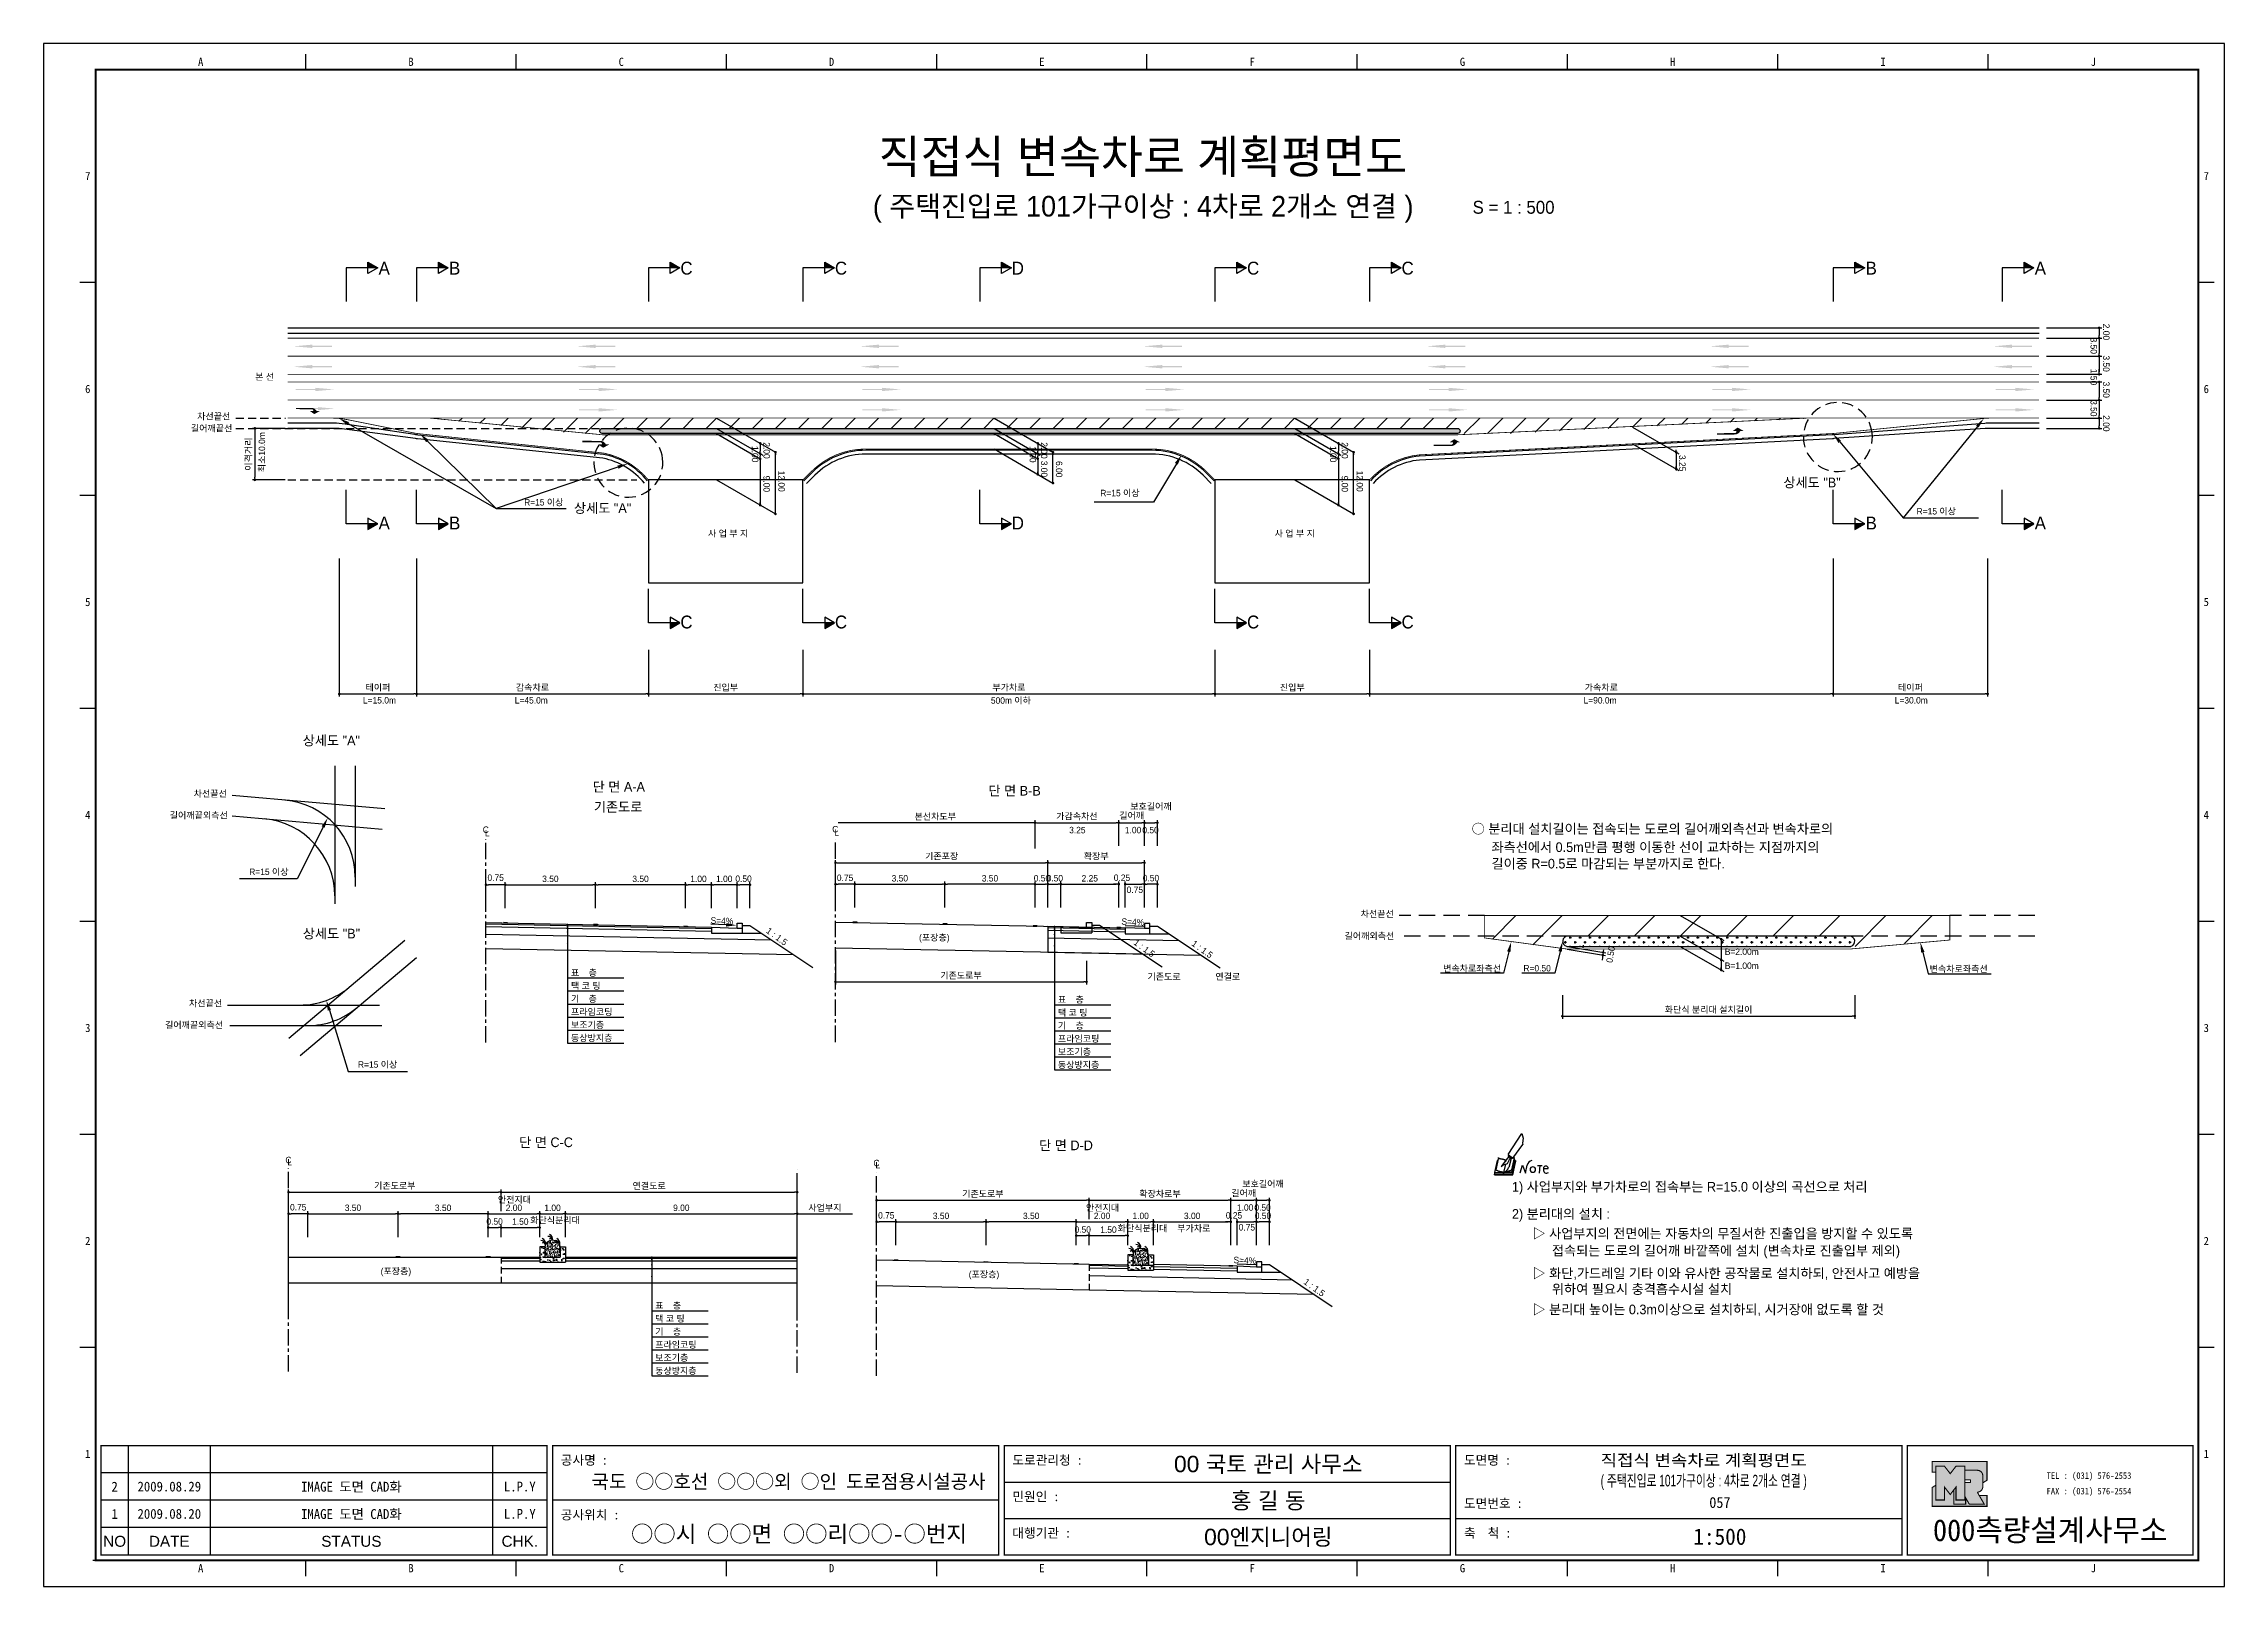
# Model space of a CAD drawing. Header units: millimetres. Extents: x 439 to 863, y 0 to 300.
import ezdxf
from ezdxf.enums import TextEntityAlignment as Align

# ---------------------------------------------------------------- set-up
doc = ezdxf.new("R2010")
doc.units = ezdxf.units.MM
doc.linetypes.add('CENTER', pattern=[50.8, 31.75, -6.35, 6.35, -6.35])
doc.linetypes.add('HIDDEN', pattern=[9.525, 6.35, -3.175])
for name, color, linetype in [('CC-GSTR-0004', 4, 'Continuous'), ('CM-LANE-0030', 30, 'Continuous'), ('CZ-DIMT-0002', 7, 'Continuous'), ('CZ-EXST-0002', 1, 'Continuous'), ('CZ-LIN1-0007', 7, 'Continuous'), ('CZ-LIN2-0003', 3, 'Continuous'), ('CZ-LINE-0001', 7, 'Continuous'), ('CZ-TEXT-BOX0', 7, 'Continuous'), ('TITLE', 7, 'Continuous')]:
    doc.layers.add(name, color=color, linetype=linetype)
doc.styles.add('견고딕', font='arial.ttf')
doc.styles.add('돋움', font='')
doc.styles.add('돋음체', font='')
doc.styles.get('돋움').set_extended_font_data('Dotum')
doc.styles.get('돋음체').set_extended_font_data('DotumChe')

msp = doc.modelspace()

# ---------------------------------------------------------------- texts
at = {"layer": 'CZ-DIMT-0002', "style": '돋움'}
for s, height, p in [('A', 2.5, (505.51, 255.99)), ('B', 2.5, (519.19, 255.99)), ('C', 2.5, (564.19, 255.99)), ('C', 2.5, (594.19, 255.99)), ('D', 2.5, (628.52, 255.99)), ('C', 2.5, (674.19, 255.99)), ('C', 2.5, (704.19, 255.99)), ('B', 2.5, (794.19, 255.99)), ('A', 2.5, (827.02, 255.99)), ('본 선', 1.25, (482.29, 234.92)), ('길어깨끝선', 1.25, (472, 224.92)), ('차선끝선', 1.25, (472.41, 227.23)), ('R=15 이상', 1.25, (648.34, 212.35)), ('상세도 "B"', 1.875, (782.71, 214.39)), ('A', 2.5, (505.51, 206.53)), ('B', 2.5, (519.19, 206.53)), ('R=15 이상', 1.25, (536.49, 210.55)), ('상세도 "A"', 1.875, (547.91, 209.43)), ('D', 2.5, (628.52, 206.53)), ('B', 2.5, (794.19, 206.53)), ('R=15 이상', 1.25, (806.82, 208.81)), ('A', 2.5, (827.02, 206.53)), ('사 업 부 지', 1.25, (572.28, 204.49)), ('사 업 부 지', 1.25, (682.28, 204.49)), ('C', 2.5, (564.19, 187.32)), ('C', 2.5, (594.19, 187.32)), ('C', 2.5, (674.19, 187.32)), ('C', 2.5, (704.19, 187.32)), ('L=15.0m', 1.25, (504.59, 172.13)), ('L=45.0m', 1.25, (534.06, 172.13)), ('500m 이하', 1.25, (627.17, 172.1)), ('L=90.0m', 1.25, (741.55, 172.13)), ('L=30.0m', 1.25, (801.96, 172.13)), ('차선끝선', 1.25, (471.74, 154.01)), ('길어깨끝외측선', 1.25, (469.51, 149.81)), ('C', 1.25, (525.23, 147.02)), ('L', 1.25, (525.5, 146.36)), ('C', 1.25, (593.07, 147.12)), ('L', 1.25, (593.33, 146.47)), ('R=15 이상', 1.25, (483.12, 138.86)), ('차선끝선', 1.25, (698.29, 130.7)), ('차선끝선', 1.25, (470.84, 113.33)), ('길어깨끝외측선', 1.25, (468.6, 109.13)), ('R=15 이상', 1.25, (504.23, 101.45)), ('C', 1.25, (486.91, 82.92)), ('L', 1.25, (487.17, 82.52)), ('C', 1.25, (601.07, 82.33)), ('L', 1.25, (601.33, 81.93))]:
    msp.add_text(s, height=height, dxfattribs=at).set_placement(p, align=Align.MIDDLE_CENTER)
for s, rotation, p in [('3.50', 270, (836.76, 242.52)), ('2.00', 270, (839.2, 245.21)), ('3.50', 270, (839.2, 239.05)), ('1.50', 270, (836.76, 236.46)), ('3.50', 270, (839.2, 233.99)), ('3.50', 270, (836.76, 230.38)), ('2.00', 270, (839.2, 227.46)), ('최소10.0m', 90, (482.39, 216.39))]:
    msp.add_text(s, height=1.25, rotation=rotation, dxfattribs=at).set_placement(p)
for s, p in [('○ 분리대 설치길이는 접속되는 도로의 길어깨외측선과 변속차로의', (716.62, 147.19)), ('좌측선에서 0.5m만큼 평행 이동한 선이 교차하는 지점까지의', (720.47, 143.63)), ('길이중 R=0.5로 마감되는 부분까지로 한다.', (720.47, 140.43)), ('1) 사업부지와 부가차로의 접속부는 R=15.0 이상의 곡선으로 처리', (724.44, 77.73)), ('2) 분리대의 설치 :', (724.44, 72.46)), ('▷ 사업부지의 전면에는 자동차의 무질서한 진출입을 방지할 수 있도록', (728.42, 68.66)), ('접속되는 도로의 길어깨 바깥쪽에 설치 (변속차로 진출입부 제외)', (732.2, 65.34)), ('▷ 화단,가드레일 기타 이와 유사한 공작물로 설치하되, 안전사고 예방을', (728.42, 60.94)), ('▷ 분리대 높이는 0.3m이상으로 설치하되, 시거장애 없도록 할 것', (728.42, 53.92)), ('위하여 필요시 충격흡수시설 설치', (732.2, 57.87))]:
    msp.add_text(s, height=1.875, dxfattribs=at).set_placement(p, align=Align.MIDDLE_LEFT)
for s, p in [('3.25', (638.48, 146.32)), ('1.00', (649.3, 146.32)), ('0.50', (652.69, 146.32)), ('길어깨외측선', (691.94, 125.78)), ('(포장층)', (609.34, 125.48)), ('B=2.00m', (765.76, 122.72)), ('표    층', (541.77, 118.64)), ('기존도로', (653.68, 117.88)), ('연결로', (666.87, 117.88)), ('변속차로좌측선', (711.08, 119.47)), ('R=0.50', (726.67, 119.51)), ('B=1.00m', (765.76, 120)), ('변속차로좌측선', (805.53, 119.38)), ('기    층', (541.77, 113.57)), ('택 코 팅', (541.77, 116.11)), ('표    층', (636.29, 113.43)), ('프라임코팅', (541.77, 111.04)), ('택 코 팅', (636.29, 110.9)), ('보조기층', (541.77, 108.51)), ('동상방지층', (541.77, 105.98)), ('프라임코팅', (636.29, 105.84)), ('기    층', (636.29, 108.37)), ('보조기층', (636.29, 103.31)), ('동상방지층', (636.29, 100.77)), ('안전지대', (527.57, 74.6)), ('화단식분리대', (533.85, 70.62)), ('사업부지', (587.85, 73.03)), ('안전지대', (641.74, 73.03)), ('1.00', (671.05, 73.06)), ('0.50', (674.44, 73.06)), ('화단식분리대', (647.88, 69.05)), ('부가차로', (659.46, 69.05)), ('(포장층)', (504.82, 60.71)), ('(포장층)', (618.99, 60.12)), ('표    층', (558.11, 54.06)), ('택 코 팅', (558.11, 51.52)), ('프라임코팅', (558.11, 46.46)), ('기    층', (558.11, 48.99)), ('보조기층', (558.11, 43.93)), ('동상방지층', (558.11, 41.4))]:
    msp.add_text(s, height=1.25, dxfattribs=at).set_placement(p)
for s, rotation, p in [('S=4%', 357.7094, (571.07, 129.34)), ('1 : 1.5', 323.8881, (581.73, 126.3)), ('S=4%', 357.7094, (650.84, 129.12)), ('1 : 1.5', 323.8881, (653.08, 124.03)), ('1 : 1.5', 323.8881, (664.33, 123.83)), ('S=4%', 357.7094, (672.59, 63.45)), ('1 : 1.5', 323.8881, (686.08, 58.16))]:
    msp.add_text(s, height=1.25, rotation=rotation, dxfattribs=at).set_placement(p, align=Align.MIDDLE_CENTER)
at = {"layer": 'CZ-DIMT-0002', "char_height": 1.25, "attachment_point": 5, "style": '돋움'}
for s, insert, rotation in [('1.00', (577.49, 219.89), 270), ('\\A1;2.00', (579.75, 220.61), 270), ('1.00', (631.42, 219.85), 270), ('\\A1;2.00', (633.63, 220.61), 270), ('1.00', (689.74, 219.89), 270), ('\\A1;2.00', (692, 220.61), 270), ('12.00', (582.64, 214.64), 270), ('3.00', (633.63, 217.03), 270), ('6.00', (636.52, 216.97), 270), ('12.00', (694.89, 214.64), 270), ('3.25', (757.51, 218.14), 270), ('9.00', (579.75, 214.13), 270), ('9.00', (692, 214.13), 270), ('\\A1;0.50', (743.6, 122.79), 80.5236)]:
    msp.add_mtext(s, dxfattribs=dict(at, insert=insert, rotation=rotation))
at = {"layer": 'CZ-DIMT-0002', "insert": (612.48, 149.51), "char_height": 1.25, "attachment_point": 5, "style": '돋움'}
msp.add_mtext('본선차도부', dxfattribs=at)
at = {"layer": 'CZ-LINE-0001', "insert": (479.22, 219.9), "char_height": 1.25, "attachment_point": 5, "rotation": 90, "style": '돋움'}
msp.add_mtext('\\A1;이격거리', dxfattribs=at)
at = {"layer": 'CZ-LINE-0001', "char_height": 1.25, "attachment_point": 5, "style": '돋움'}
for s, insert in [('\\A1;테이퍼', (504.29, 174.56)), ('\\A1;감속차로', (534.29, 174.56)), ('\\A1;진입부', (571.79, 174.56)), ('\\A1;부가차로', (626.79, 174.56)), ('\\A1;진입부', (681.79, 174.56)), ('\\A1;가속차로', (741.79, 174.56)), ('\\A1;테이퍼', (801.79, 174.56)), ('\\A1;가감속차선', (639.98, 149.56)), ('\\A1;길어깨', (650.61, 149.69)), ('\\A1;보호길어깨', (654.36, 151.48)), ('\\A1;기존포장', (613.73, 141.81)), ('\\A1;확장부', (643.73, 141.81)), ('\\A1;0.75', (527.15, 137.7)), ('\\A1;3.50', (537.77, 137.48)), ('\\A1;3.50', (555.27, 137.48)), ('\\A1;1.00', (566.52, 137.48)), ('\\A1;1.00', (571.52, 137.48)), ('\\A1;0.50', (575.27, 137.5)), ('\\A1;0.75', (594.98, 137.68)), ('\\A1;3.50', (605.61, 137.58)), ('\\A1;3.50', (623.11, 137.58)), ('\\A1;0.50', (633.2, 137.59)), ('\\A1;0.50', (635.7, 137.59)), ('\\A1;2.25', (642.48, 137.58)), ('\\A1;0.25', (648.73, 137.69)), ('\\A1;0.75', (651.23, 135.36)), ('\\A1;0.50', (654.36, 137.61)), ('\\A1;기존도로부', (617.48, 118.67)), ('\\A1;화단식 분리대 설치길이', (762.61, 112.03)), ('\\A1;기존도로부', (507.57, 77.87)), ('\\A1;연결도로', (556.94, 77.86)), ('\\A1;기존도로부', (621.73, 76.3)), ('\\A1;확장차로{\\fGulimChe|b0|i0|c129|p32;부}', (656.11, 76.3)), ('\\A1;길어깨', (672.36, 76.43)), ('\\A1;보호길어깨', (676.11, 78.22)), ('\\A1;0.75', (488.82, 73.74)), ('\\A1;3.50', (499.44, 73.64)), ('\\A1;3.50', (516.94, 73.64)), ('\\A1;2.00', (530.69, 73.64)), ('\\A1;1.00', (538.19, 73.64)), ('\\A1;9.00', (563.19, 73.64)), ('\\A1;0.75', (602.98, 72.17)), ('\\A1;3.50', (613.61, 72.07)), ('\\A1;3.50', (631.11, 72.07)), ('\\A1;2.00', (644.86, 72.07)), ('\\A1;1.00', (652.36, 72.07)), ('\\A1;3.00', (662.36, 72.07)), ('\\A1;0.25', (670.48, 72.17)), ('\\A1;0.50', (676.11, 72.1)), ('\\A1;0.50', (526.94, 70.98)), ('\\A1;1.50', (531.94, 70.96)), ('\\A1;0.50', (641.11, 69.42)), ('\\A1;1.50', (646.11, 69.39)), ('\\A1;0.75', (672.98, 69.85))]:
    msp.add_mtext(s, dxfattribs=dict(at, insert=insert))
at = {"layer": 'CZ-TEXT-BOX0', "style": '돋움'}
for s, p in [('상세도 "A"', (495.25, 164.32)), ('단 면 A-A', (551.05, 155.34)), ('기존도로', (550.91, 151.44)), ('단 면 B-B', (627.89, 154.58)), ('상세도 "B"', (495.27, 126.86)), ('단 면 C-C', (536.93, 86.36)), ('단 면 D-D', (637.87, 85.76))]:
    msp.add_text(s, height=1.875, dxfattribs=at).set_placement(p, align=Align.MIDDLE_CENTER)
at = {"layer": 'TITLE', "color": 3, "linetype": 'Continuous', "style": '돋음체'}
for s, p in [('A', (469.88, 296.03)), ('B', (510.71, 296.03)), ('C', (551.53, 296.03)), ('D', (592.35, 296.03)), ('E', (633.18, 296.03)), ('F', (674, 296.03)), ('G', (714.83, 296.03)), ('H', (755.65, 296.03)), ('I', (796.48, 296.03)), ('J', (837.3, 296.03)), ('7', (447.96, 273.86)), ('7', (859.23, 273.86)), ('6', (447.96, 232.53)), ('6', (859.23, 232.53)), ('5', (447.96, 191.2)), ('5', (859.23, 191.2)), ('4', (447.96, 149.87)), ('4', (859.23, 149.87)), ('3', (447.96, 108.54)), ('3', (859.23, 108.54)), ('2', (447.96, 67.22)), ('2', (859.23, 67.22)), ('1', (447.96, 25.89)), ('1', (859.23, 25.89)), ('A', (469.88, 3.71)), ('B', (510.71, 3.71)), ('C', (551.53, 3.71)), ('D', (592.35, 3.71)), ('E', (633.18, 3.71)), ('F', (674, 3.71)), ('G', (714.83, 3.71)), ('H', (755.65, 3.71)), ('I', (796.48, 3.71)), ('J', (837.3, 3.71))]:
    msp.add_text(s, height=1.59, dxfattribs=at).set_placement(p, align=Align.MIDDLE)
at = {"layer": 'TITLE', "style": '돋움'}
for s, height, p in [('직접식 변속차로 계획평면도', 6.5, (652.8, 277.64)), ('( 주택진입로 101가구이상 : 4차로 2개소 연결 )', 4, (652.85, 268.01))]:
    msp.add_text(s, height=height, dxfattribs=at).set_placement(p, align=Align.MIDDLE_CENTER)
msp.add_text('S = 1 : 500', height=2.5, dxfattribs=at).set_placement((716.8, 267.8), align=Align.MIDDLE_LEFT)
at = {"layer": 'TITLE', "style": '돋음체'}
for s, p in [('공사명 : ', (539.79, 23.79)), ('도로관리청 :', (627.46, 23.79)), ('도면명 :', (715.13, 23.79)), ('민원인 :', (627.46, 16.71)), ('도면번호 :', (715.13, 15.39)), ('공사위치 :', (539.79, 13.17)), ('대행기관 :', (627.46, 9.64)), ('축  척 :', (715.13, 9.64))]:
    msp.add_text(s, height=1.804, dxfattribs=at).set_placement(p)
at = {"layer": 'TITLE', "color": 7, "linetype": 'Continuous'}
for s, height, style, p in [('00 국토 관리 사무소', 3.1832, '견고딕', (677.13, 23.96)), ('국도 ○○호선 ○○○외 ○인 도로점용시설공사', 2.7, '돋음체', (584.01, 20.57)), ('홍 길 동', 3.183, '견고딕', (677.13, 16.89)), ('○○시 ○○면 ○○리○○-○번지', 3.1832, '돋음체', (586.03, 10.41)), ('00엔지니어링', 3.183, '견고딕', (677.13, 9.81))]:
    msp.add_text(s, height=height, dxfattribs=dict(at, style=style)).set_placement(p, align=Align.MIDDLE)
at = {"layer": 'TITLE', "style": '돋움'}
for s, width, p, p2 in [('직접식 변속차로 계획평면도', 1.010039, (741.67, 23.53), (781.67, 23.53)), ('( 주택진입로 101가구이상 : 4차로 2개소 연결 )', 0.599507, (741.67, 19.58), (781.67, 19.58))]:
    msp.add_text(s, height=2.25, dxfattribs=dict(at, width=width)).set_placement(p, p2, align=Align.FIT)
at = {"layer": 'TITLE', "color": 180, "style": '돋음체'}
for s, p in [('TEL : (031) 576-2553', (828.24, 21.05)), ('FAX : (031) 576-2554', (828.24, 18.03))]:
    msp.add_text(s, height=1.2733, dxfattribs=at).set_placement(p)
at = {"layer": 'TITLE', "color": 1, "linetype": 'Continuous', "style": '돋음체'}
msp.add_text('2', height=1.91, dxfattribs=at).set_placement((453.18, 19.54), align=Align.MIDDLE)
at = {"layer": 'TITLE', "linetype": 'Continuous'}
for s, height, style, p in [('2009.08.29', 1.91, '돋음체', (463.79, 19.54)), ('L.P.Y', 1.91, '돋음체', (531.83, 19.54)), ('057', 2.122, '돋음체', (764.81, 16.45)), ('1', 1.91, '돋음체', (453.18, 14.24)), ('2009.08.20', 1.91, '돋음체', (463.79, 14.24)), ('L.P.Y', 1.91, '돋음체', (531.83, 14.24)), ('NO', 2.122, '견고딕', (453.18, 8.93)), ('DATE', 2.122, '견고딕', (463.79, 8.93)), ('STATUS', 2.122, '견고딕', (499.14, 8.93)), ('CHK.', 2.122, '견고딕', (531.83, 8.93)), ('1:500', 3.183, '돋음체', (764.81, 9.81))]:
    msp.add_text(s, height=height, dxfattribs=dict(at, style=style)).set_placement(p, align=Align.MIDDLE)
at = {"layer": 'TITLE', "style": '돋음체'}
for p in [(499.14, 19.54), (499.14, 14.24)]:
    msp.add_text('IMAGE 도면 CAD화', height=1.9099, dxfattribs=at).set_placement(p, align=Align.MIDDLE)
at = {"layer": 'TITLE', "color": 180, "style": '돋음체'}
msp.add_text('000측량설계사무소', height=4.244, dxfattribs=at).set_placement((828.93, 8.96), align=Align.CENTER)

# ---------------------------------------------------------------- blocks, each defined once
blk = doc.blocks.new('note')
for p, q in [((0.85, 3.5), (3.53, 7.57)), ((1.8, 2.79), (3.74, 5.46)), ((3.53, 7.57), (3.8, 6.64)), ((3.8, 6.64), (3.69, 5.72)), ((3.69, 5.72), (3.74, 5.46)), ((-1.24, 2.36), (-1.77, 0)), ((-1.77, 0), (1.77, 0)), ((-1.77, 0), (-1.77, -0.3)), ((-1.53, 0.52), (-1.55, 0.54)), ((-1.01, 2.9), (-1.53, 0.52)), ((-1.48, 0.48), (-1.53, 0.52)), ((-1.43, 0.44), (-1.48, 0.48)), ((-1.38, 0.41), (-1.43, 0.44)), ((-1.33, 0.4), (-1.38, 0.41)), ((-1.27, 0.37), (-1.33, 0.4)), ((-1.22, 0.35), (-1.27, 0.37)), ((-1.13, 2.36), (-1.24, 2.36)), ((-1.17, 0.33), (-1.22, 0.35)), ((-1.12, 0.32), (-1.17, 0.33)), ((-1.02, 0.25), (-1.12, 0.32)), ((-0.97, 0.22), (-1.02, 0.25)), ((-1, 2.9), (-1.01, 2.9)), ((-0.98, 2.85), (-1, 2.9)), ((-0.95, 2.8), (-0.98, 2.85)), ((-0.93, 0.21), (-0.97, 0.22)), ((-0.9, 2.75), (-0.95, 2.8)), ((-0.88, 0.19), (-0.93, 0.21)), ((-0.85, 2.72), (-0.9, 2.75)), ((-0.8, 0.18), (-0.88, 0.19)), ((-0.79, 2.69), (-0.85, 2.72)), ((-0.75, 0.17), (-0.8, 0.18)), ((-0.74, 2.68), (-0.79, 2.69)), ((-0.7, 0.16), (-0.75, 0.17)), ((-0.69, 2.65), (-0.74, 2.68)), ((-0.64, 0.15), (-0.7, 0.16)), ((-0.64, 2.65), (-0.69, 2.65)), ((-0.59, 2.63), (-0.64, 2.65)), ((-0.58, 0.14), (-0.64, 0.15)), ((-0.54, 2.62), (-0.59, 2.63)), ((-0.53, 0.13), (-0.58, 0.14)), ((-0.48, 2.61), (-0.54, 2.62)), ((-0.48, 0.12), (-0.53, 0.13)), ((-0.43, 2.61), (-0.48, 2.61)), ((-0.43, 0.11), (-0.48, 0.12)), ((0.75, 2.77), (-0.46, 1.16)), ((0.37, 2.24), (-0.46, 1.16)), ((-0.46, 1.16), (-0.08, 1.47)), ((-0.38, 2.59), (-0.43, 2.61)), ((-0.38, 0.08), (-0.43, 0.11)), ((-0.33, 2.59), (-0.38, 2.59)), ((-0.29, 0.06), (-0.38, 0.08)), ((-0.27, 2.58), (-0.33, 2.59)), ((-0.23, 0.05), (-0.29, 0.06)), ((-0.22, 2.57), (-0.27, 2.58)), ((-0.16, 0.04), (-0.23, 0.05)), ((-0.17, 2.56), (-0.22, 2.57)), ((-0.12, 2.55), (-0.17, 2.56)), ((-0.11, 0.03), (-0.16, 0.04)), ((-0.07, 2.53), (-0.12, 2.55)), ((-0.04, 0.02), (-0.11, 0.03)), ((-0.08, 1.47), (0.72, 1.75)), ((-0.01, 2.51), (-0.07, 2.53)), ((-0.05, -0.3), (-0.05, 0)), ((0, 0), (-0.04, 0.02)), ((0.04, 2.5), (-0.01, 2.51)), ((0.37, 1.63), (0, 0)), ((0, 0), (1.6, 0.53)), ((0, 0), (1.65, 0.18)), ((0, 0.01), (0.06, 0.04)), ((0, -0.3), (0, 0)), ((0.09, 2.48), (0.04, 2.5)), ((0.05, -0.3), (0.05, 0)), ((0.06, 0.04), (0.11, 0.07)), ((0.14, 2.48), (0.09, 2.48)), ((0.11, 0.07), (0.16, 0.09)), ((0.2, 2.47), (0.14, 2.48)), ((0.16, 0.09), (0.21, 0.12)), ((0.26, 2.43), (0.18, 2.46)), ((0.21, 0.12), (0.27, 0.14)), ((0.34, 2.4), (0.26, 2.43)), ((0.27, 0.14), (0.36, 0.19)), ((0.45, 2.37), (0.34, 2.4)), ((0.36, 0.19), (0.41, 0.22)), ((0.41, 0.22), (0.46, 0.27)), ((0.46, 0.27), (0.51, 0.3)), ((0.51, 0.3), (0.56, 0.34)), ((0.56, 0.34), (0.6, 0.4)), ((0.6, 0.4), (0.64, 0.45)), ((0.64, 0.45), (0.67, 0.51)), ((0.67, 0.51), (0.74, 0.58)), ((0.72, 1.75), (1.16, 2.53)), ((0.74, 0.58), (0.79, 0.63)), ((1, 3.1), (0.75, 2.77)), ((0.79, 0.63), (0.83, 0.68)), ((0.83, 0.68), (0.86, 0.73)), ((0.85, 3.5), (1.8, 2.79)), ((1, 3.4), (0.85, 3.21)), ((0.85, 3.21), (1.52, 2.71)), ((0.86, 0.73), (0.89, 0.79)), ((0.89, 0.84), (0.92, 0.89)), ((0.89, 0.79), (0.89, 0.84)), ((0.92, 0.89), (0.96, 0.95)), ((0.96, 0.95), (1.01, 0.97)), ((1.47, 2.74), (1.01, 0.97)), ((1.16, 2.53), (1.37, 2.82)), ((2.13, 2.84), (1.44, 2.63)), ((1.52, 2.71), (1.66, 2.9)), ((1.6, 0.53), (2.13, 2.84)), ((1.65, 0.18), (2.19, 2.48)), ((1.77, 0), (2.3, 2.36)), ((1.77, -0.3), (2.3, 2.07)), ((1.77, -0.38), (2.3, 1.99)), ((1.77, -0.44), (2.3, 1.93)), ((1.77, 0), (1.77, -0.3)), ((2.19, 2.48), (2.04, 2.47)), ((2.3, 2.36), (2.16, 2.36)), ((2.3, 2.36), (2.3, 2.07)), ((3.21, -0.08), (3.68, 1.4)), ((3.68, 1.4), (4.26, -0.14)), ((4.26, -0.14), (4.56, 1.44)), ((6.55, 1.34), (7.46, 1.34)), ((7.01, 1.34), (6.87, -0.11)), ((7.71, 0.77), (7.71, 0.55)), ((7.71, 0.77), (8.67, 0.77)), ((-1.77, -0.3), (1.77, -0.3)), ((-1.77, -0.43), (-1.77, -0.3)), ((-1.77, -0.37), (1.77, -0.37)), ((-1.77, -0.43), (1.77, -0.43))]:
    blk.add_line(p, q)
for centre, major_axis, start_param, end_param in [((0.4, 2.31), (0.0702, 0.0702), 3.283946, 6.425539), ((5.68, 1.23), (-0.806, 0.806), -0.591174, 0.597824), ((5.66, 0.58), (-0.378, 0.378), 3.926991, 10.210176), ((8.3, 0.49), (0.422, 0.422), 2.265602, 4.634911), ((8.19, 0.77), (-0.342, 0.342), 3.926991, 7.068583)]:
    blk.add_ellipse(centre, major_axis=major_axis, ratio=1, start_param=start_param, end_param=end_param)
blk = doc.blocks.new('_Dot')
at = {"color": 0, "linetype": 'ByBlock', "lineweight": -2}
blk.add_line((-0.5, 0), (-1, 0), dxfattribs=at)
at = {"color": 0, "linetype": 'ByBlock', "const_width": 0.5}
blk.add_lwpolyline([(-0.25, 0, 1), (0.25, 0, 1)], format="xyb", close=True, dxfattribs=at)

# ---------------------------------------------------------------- hatches: boundary and pattern name
at = {"layer": 'CM-LANE-0030'}
h = msp.add_hatch(dxfattribs=at)
h.set_pattern_fill('ANSI31', color=256, style=0)
h.set_pattern_definition([(45, (-1534.1606, 457.6014), (-2.245064, 2.245064), [])])
h.paths.add_polyline_path([(514.35, 226.9), (543.03, 223.9), (547.84, 223.9), (547.81, 223.9, -0.949204), (547.87, 224.9), (713.87, 224.9, -0.974596), (713.9, 223.9), (713.89, 223.9), (723.61, 223.9), (781.85, 226.9)])
at = {"layer": 'CZ-EXST-0002'}
h = msp.add_hatch(dxfattribs=at)
h.set_pattern_fill('AR-CONC', color=256, scale=0.01, style=0)
h.set_pattern_definition([(50, (-572.4242, 3546.9378), (1.8218467, -0.15939086), [0.1905, -2.0955]), (355, (-572.4242, 3546.9378), (-0.3524283, 1.9105664), [0.1524, -1.6764]), (100.451, (-572.2724, 3546.9245), (1.469425, 1.7511669), [0.1619, -1.7809]), (46.1842, (-572.4242, 3547.4458), (2.7107904, -0.4204233), [0.28575, -3.14325]), (96.6356, (-572.1983, 3547.4108), (2.3740423, 2.4742556), [0.24285, -2.67135]), (351.184, (-572.4242, 3547.4458), (2.374046, 2.4742512), [0.2286, -2.5146]), (21, (-572.1702, 3547.3188), (1.5161488, -1.0226552), [0.1905, -2.0955]), (326, (-572.1702, 3547.3188), (0.6180203, 1.8418797), [0.1524, -1.6764]), (71.4514, (-572.0438, 3547.2336), (2.1341649, 0.8192286), [0.1619, -1.7809]), (37.5, (-572.4242, 3546.9378), (0.03088603, 0.84555039), [0, -1.65608, 0, -1.7018, 0, -1.68275]), (7.5, (-572.4242, 3546.9378), (0.66819663, 1.00180575), [0, -0.97028, 0, -1.61798, 0, -0.64135]), (327.5, (-572.9906, 3546.9378), (1.35590595, -0.05728744), [0, -0.635, 0, -1.9812, 0, -2.6289]), (317.5, (-573.2446, 3546.9378), (1.4812918, 0.2542649), [0, -0.8255, 0, -1.31572, 0, -1.8669])])
h.paths.add_polyline_path([(540.69, 63.09), (540.69, 66.09), (539.69, 66.09), (539.69, 64.09), (536.69, 64.09), (536.69, 66.09), (535.69, 66.09), (535.69, 63.09)])
h = msp.add_hatch(dxfattribs=at)
h.set_pattern_fill('AR-SAND', color=256, scale=0.01, style=0)
h.set_pattern_definition([(37.5, (-572.42418, 3546.9378), (-0.016000313, 0.489413237), [0, -0.38608, 0, -0.4318, 0, -0.41275]), (7.5, (-572.4242, 3546.9378), (0.44952328, 0.7168251), [0, -0.20828, 0, -0.34798, 0, -0.13335]), (327.5, (-572.7366, 3546.9378), (0.79099237, 0.001437185), [0, -0.127, 0, -0.4572, 0, -0.5969]), (317.5, (-572.7366, 3546.9378), (0.76355645, 0.22292932), [0, -0.0635, 0, -0.29972, 0, -0.3429])])
edge = h.paths.add_edge_path()
edge.add_line((539.69, 64.09), (539.69, 66.09))
edge.add_ellipse((538.19, 66.09), major_axis=(-1.5, 0), ratio=0.829212, start_angle=180, end_angle=360)
edge.add_line((536.69, 66.09), (536.69, 64.09))
edge.add_line((536.69, 64.09), (539.69, 64.09))
msp.add_hatch(color=256, dxfattribs=at).paths.add_polyline_path([(605.23, 63.42), (605.23, 63.54), (604.48, 63.56), (604.48, 63.43)])
h = msp.add_hatch(dxfattribs=at)
h.set_pattern_fill('AR-CONC', color=256, scale=0.01, style=0)
h.set_pattern_definition([(50, (-458.2592, 3545.3694), (1.8218467, -0.15939086), [0.1905, -2.0955]), (355, (-458.2592, 3545.3694), (-0.3524283, 1.9105664), [0.1524, -1.6764]), (100.451, (-458.1074, 3545.3561), (1.469425, 1.7511669), [0.1619, -1.7809]), (46.1842, (-458.2592, 3545.8774), (2.7107904, -0.4204233), [0.28575, -3.14325]), (96.6356, (-458.0333, 3545.8424), (2.3740423, 2.4742556), [0.24285, -2.67135]), (351.184, (-458.2592, 3545.8774), (2.374046, 2.4742512), [0.2286, -2.5146]), (21, (-458.0052, 3545.7504), (1.5161488, -1.0226552), [0.1905, -2.0955]), (326, (-458.0052, 3545.7504), (0.6180203, 1.8418797), [0.1524, -1.6764]), (71.4514, (-457.8789, 3545.6652), (2.1341649, 0.8192286), [0.1619, -1.7809]), (37.5, (-458.2592, 3545.3694), (0.03088603, 0.84555039), [0, -1.65608, 0, -1.7018, 0, -1.68275]), (7.5, (-458.2592, 3545.3694), (0.66819663, 1.00180575), [0, -0.97028, 0, -1.61798, 0, -0.64135]), (327.5, (-458.8256, 3545.3694), (1.35590595, -0.05728744), [0, -0.635, 0, -1.9812, 0, -2.6289]), (317.5, (-459.0796, 3545.3694), (1.4812918, 0.2542649), [0, -0.8255, 0, -1.31572, 0, -1.8669])])
h.paths.add_polyline_path([(654.86, 61.52), (654.86, 64.52), (653.86, 64.52), (653.86, 62.52), (650.86, 62.52), (650.86, 64.52), (649.86, 64.52), (649.86, 61.52)])
h = msp.add_hatch(dxfattribs=at)
h.set_pattern_fill('AR-SAND', color=256, scale=0.01, style=0)
h.set_pattern_definition([(37.5, (-458.2592, 3545.3694), (-0.016000313, 0.489413237), [0, -0.38608, 0, -0.4318, 0, -0.41275]), (7.5, (-458.2592, 3545.3694), (0.44952328, 0.7168251), [0, -0.20828, 0, -0.34798, 0, -0.13335]), (327.5, (-458.5716, 3545.3694), (0.79099237, 0.001437185), [0, -0.127, 0, -0.4572, 0, -0.5969]), (317.5, (-458.5716, 3545.3694), (0.76355645, 0.22292932), [0, -0.0635, 0, -0.29972, 0, -0.3429])])
edge = h.paths.add_edge_path()
edge.add_ellipse((652.36, 64.52), major_axis=(-1.5, 0), ratio=0.829212, start_angle=180, end_angle=360)
edge.add_line((650.86, 64.52), (650.86, 62.52))
edge.add_line((650.86, 62.52), (653.86, 62.52))
edge.add_line((653.86, 62.52), (653.86, 64.52))
at = {"layer": 'CZ-LIN1-0007'}
for points in [[(491.54, 241.15), (491.54, 240.93), (495.37, 240.93), (495.37, 240.72), (491.54, 240.72), (491.54, 240.5), (487.89, 240.82)], [(491.54, 237.19), (491.54, 236.97), (495.37, 236.97), (495.37, 236.76), (491.54, 236.76), (491.54, 236.54), (487.89, 236.86)], [(546.54, 241.15), (546.54, 240.93), (550.37, 240.93), (550.37, 240.72), (546.54, 240.72), (546.54, 240.5), (542.89, 240.82)], [(546.54, 237.19), (546.54, 236.97), (550.37, 236.97), (550.37, 236.76), (546.54, 236.76), (546.54, 236.54), (542.89, 236.86)], [(601.54, 241.15), (601.54, 240.93), (605.37, 240.93), (605.37, 240.72), (601.54, 240.72), (601.54, 240.5), (597.89, 240.82)], [(601.54, 237.19), (601.54, 236.97), (605.37, 236.97), (605.37, 236.76), (601.54, 236.76), (601.54, 236.54), (597.89, 236.86)], [(656.54, 241.15), (656.54, 240.93), (660.37, 240.93), (660.37, 240.72), (656.54, 240.72), (656.54, 240.5), (652.89, 240.82)], [(656.54, 237.19), (656.54, 236.97), (660.37, 236.97), (660.37, 236.76), (656.54, 236.76), (656.54, 236.54), (652.89, 236.86)], [(711.54, 241.15), (711.54, 240.93), (715.37, 240.93), (715.37, 240.72), (711.54, 240.72), (711.54, 240.5), (707.89, 240.82)], [(711.54, 237.19), (711.54, 236.97), (715.37, 236.97), (715.37, 236.76), (711.54, 236.76), (711.54, 236.54), (707.89, 236.86)], [(766.54, 241.15), (766.54, 240.93), (770.37, 240.93), (770.37, 240.72), (766.54, 240.72), (766.54, 240.5), (762.89, 240.82)], [(766.54, 237.19), (766.54, 236.97), (770.37, 236.97), (770.37, 236.76), (766.54, 236.76), (766.54, 236.54), (762.89, 236.86)], [(821.54, 241.15), (821.54, 240.93), (825.37, 240.93), (825.37, 240.72), (821.54, 240.72), (821.54, 240.5), (817.89, 240.82)], [(821.54, 237.19), (821.54, 236.97), (825.37, 236.97), (825.37, 236.76), (821.54, 236.76), (821.54, 236.54), (817.89, 236.86)], [(492.15, 232.77), (492.15, 232.55), (488.33, 232.55), (488.33, 232.34), (492.15, 232.34), (492.15, 232.13), (495.8, 232.45)], [(491.51, 228.85, -0.267976), (492.41, 228.24), (492.97, 228.24), (491.94, 227.67), (491.11, 228.24), (491.72, 228.24, 0.504994), (491.44, 228.61), (488.39, 228.63), (488.39, 228.87)], [(492.64, 229.02), (492.64, 228.83), (489.21, 228.83), (489.21, 228.64), (492.64, 228.64), (492.64, 228.44), (495.91, 228.73)], [(547.15, 232.77), (547.15, 232.55), (543.33, 232.55), (543.33, 232.34), (547.15, 232.34), (547.15, 232.13), (550.8, 232.45)], [(547.15, 228.81), (547.15, 228.6), (543.33, 228.6), (543.33, 228.38), (547.15, 228.38), (547.15, 228.17), (550.8, 228.49)], [(602.15, 232.77), (602.15, 232.55), (598.33, 232.55), (598.33, 232.34), (602.15, 232.34), (602.15, 232.13), (605.8, 232.45)], [(602.15, 228.81), (602.15, 228.6), (598.33, 228.6), (598.33, 228.38), (602.15, 228.38), (602.15, 228.17), (605.8, 228.49)], [(657.15, 232.77), (657.15, 232.55), (653.33, 232.55), (653.33, 232.34), (657.15, 232.34), (657.15, 232.13), (660.8, 232.45)], [(657.15, 228.81), (657.15, 228.6), (653.33, 228.6), (653.33, 228.38), (657.15, 228.38), (657.15, 228.17), (660.8, 228.49)], [(712.15, 232.77), (712.15, 232.55), (708.33, 232.55), (708.33, 232.34), (712.15, 232.34), (712.15, 232.13), (715.8, 232.45)], [(712.15, 228.81), (712.15, 228.6), (708.33, 228.6), (708.33, 228.38), (712.15, 228.38), (712.15, 228.17), (715.8, 228.49)], [(767.15, 232.77), (767.15, 232.55), (763.33, 232.55), (763.33, 232.34), (767.15, 232.34), (767.15, 232.13), (770.8, 232.45)], [(767.15, 228.81), (767.15, 228.6), (763.33, 228.6), (763.33, 228.38), (767.15, 228.38), (767.15, 228.17), (770.8, 228.49)], [(822.15, 232.77), (822.15, 232.55), (818.33, 232.55), (818.33, 232.34), (822.15, 232.34), (822.15, 232.13), (825.8, 232.45)], [(822.15, 228.81), (822.15, 228.6), (818.33, 228.6), (818.33, 228.38), (822.15, 228.38), (822.15, 228.17), (825.8, 228.49)], [(767.76, 223.71, 0.267976), (768.79, 224.4), (769.42, 224.4), (768.25, 225.05), (767.31, 224.4), (768, 224.4, -0.504994), (767.69, 223.98), (764.23, 223.96), (764.23, 223.69)], [(547.54, 222.47, -0.267976), (548.56, 221.78), (549.19, 221.78), (548.02, 221.13), (547.08, 221.77), (547.77, 221.78, 0.504994), (547.46, 222.2), (544, 222.22), (544, 222.49)], [(712.76, 221.48, 0.267976), (713.79, 222.16), (714.42, 222.16), (713.25, 222.82), (712.31, 222.17), (713, 222.16, -0.504994), (712.69, 221.75), (709.23, 221.73), (709.23, 221.45)], [(529.4, 128.91), (529.4, 129.03), (528.65, 129.05), (528.65, 128.92)], [(546.9, 128.56), (546.9, 128.68), (546.15, 128.7), (546.15, 128.57)], [(564.4, 128.21), (564.4, 128.33), (563.65, 128.35), (563.65, 128.22)], [(597.23, 129.01), (597.23, 129.14), (596.48, 129.15), (596.48, 129.03)], [(614.73, 128.66), (614.73, 128.79), (613.98, 128.8), (613.98, 128.68)], [(632.23, 128.31), (632.23, 128.44), (631.48, 128.45), (631.48, 128.33)], [(648.48, 127.99), (648.48, 128.11), (647.73, 128.13), (647.73, 128)], [(508.57, 64.09), (508.57, 64.22), (507.82, 64.22), (507.82, 64.09)], [(526.07, 64.09), (526.07, 64.22), (525.32, 64.22), (525.32, 64.09)], [(622.73, 63.07), (622.73, 63.19), (621.98, 63.21), (621.98, 63.08)], [(640.23, 62.72), (640.23, 62.84), (639.48, 62.86), (639.48, 62.73)], [(670.23, 62.32), (670.23, 62.44), (669.48, 62.46), (669.48, 62.33)]]:
    msp.add_hatch(color=256, dxfattribs=at).paths.add_polyline_path(points)
at = {"layer": 'CZ-LIN2-0003'}
h = msp.add_hatch(dxfattribs=at)
h.set_pattern_fill('CROSS', color=256, scale=0.075, style=0)
h.set_pattern_definition([(0, (-1534.16064, 457.6014), (0.47625, 0.47625), [0.238125, -0.714375]), (90, (-1534.0416, 457.48233), (-0.47625, 0.47625), [0.238125, -0.714375])])
h.paths.add_polyline_path([(713.87, 224.9), (547.87, 224.9, 1), (547.87, 223.9), (713.87, 223.9, 1)])
h = msp.add_hatch(dxfattribs=at)
h.set_pattern_fill('CROSS', color=256, scale=0.15, style=0)
h.set_pattern_definition([(0, (-1608.5677, 580.4622), (0.9525, 0.9525), [0.47625, -1.42875]), (90, (-1608.32955, 580.2241), (-0.9525, 0.9525), [0.47625, -1.42875])])
h.paths.add_polyline_path([(735.28, 126.36, 0.868933), (735, 124.4, -0.000934), (735.13, 124.36), (790.13, 124.36, -0.000934), (790.27, 124.4, 0.868933), (789.99, 126.36)])
at = {"layer": 'CZ-LINE-0001'}
for points in [[(502.36, 257.17), (502.36, 256.07), (504.26, 256.07)], [(516.03, 257.17), (516.03, 256.07), (517.93, 256.07)], [(561.03, 257.17), (561.03, 256.07), (562.93, 256.07)], [(591.03, 257.17), (591.03, 256.07), (592.93, 256.07)], [(625.36, 257.17), (625.36, 256.07), (627.27, 256.07)], [(671.03, 257.17), (671.03, 256.07), (672.93, 256.07)], [(701.03, 257.17), (701.03, 256.07), (702.93, 256.07)], [(791.03, 257.17), (791.03, 256.07), (792.93, 256.07)], [(823.87, 257.17), (823.87, 256.07), (825.77, 256.07)], [(504.26, 206.4), (502.36, 206.4), (502.36, 205.3)], [(517.93, 206.4), (516.03, 206.4), (516.03, 205.3)], [(627.27, 206.4), (625.36, 206.4), (625.36, 205.3)], [(792.93, 206.4), (791.03, 206.4), (791.03, 205.3)], [(825.77, 206.4), (823.87, 206.4), (823.87, 205.3)], [(562.93, 187.19), (561.03, 187.19), (561.03, 186.09)], [(592.93, 187.19), (591.03, 187.19), (591.03, 186.09)], [(672.93, 187.19), (671.03, 187.19), (671.03, 186.09)], [(702.93, 187.19), (701.03, 187.19), (701.03, 186.09)]]:
    msp.add_hatch(color=256, dxfattribs=at).paths.add_polyline_path(points)
at = {"layer": 'TITLE', "ltscale": 150}
h = msp.add_hatch(color=8, dxfattribs=at)
edge = h.paths.add_edge_path()
edge.add_line((816.67, 24.41), (806, 24.41))
edge.add_line((806, 24.41), (806, 22.33))
edge.add_line((806, 22.33), (806.71, 22.33))
edge.add_line((806.71, 22.33), (806.71, 23.51))
edge.add_line((806.71, 23.51), (808.4, 23.51))
edge.add_line((808.4, 23.51), (809.53, 22.05))
edge.add_line((809.53, 22.05), (810.65, 23.51))
edge.add_line((810.65, 23.51), (812.35, 23.51))
edge.add_line((812.35, 23.51), (812.35, 22.71))
edge.add_line((812.35, 22.71), (814.78, 22.71))
edge.add_arc((814.78, 21.64), 1.07, 0, 90, ccw=False)
edge.add_line((815.85, 21.64), (815.85, 20.27))
edge.add_line((815.85, 20.27), (816.67, 20.78))
edge.add_line((816.67, 20.78), (816.67, 24.41))
h.paths.add_polyline_path([(810.21, 18.89), (809.53, 18.01), (808.4, 19.46), (808.4, 16.95), (806.71, 16.95), (806.71, 19.8), (806, 19.36), (806, 15.72), (816.67, 15.72), (816.67, 17.8), (815.17, 17.8), (816.12, 16.15), (813.22, 16.15), (812.52, 17.36), (812.52, 16.15), (810.21, 16.15)])
msp.add_hatch(color=5, dxfattribs=at).paths.add_polyline_path([(812.35, 23.51), (810.65, 23.51), (809.53, 22.05), (808.4, 23.51), (806.71, 23.51), (806.71, 16.95), (808.4, 16.95), (808.4, 19.46), (809.53, 18.01), (810.65, 19.46), (810.65, 16.95), (812.35, 16.95)])
h = msp.add_hatch(color=161, dxfattribs=at)
edge = h.paths.add_edge_path()
edge.add_arc((814.78, 21.64), 1.07, 360, 450)
edge.add_line((814.78, 22.71), (812.35, 22.71))
edge.add_line((812.35, 22.71), (812.35, 20.86))
edge.add_line((812.35, 20.86), (813.34, 20.86))
edge.add_arc((813.34, 20.74), 0.113, 0, 90, ccw=False)
edge.add_line((813.45, 20.74), (813.45, 20.43))
edge.add_arc((813.34, 20.43), 0.113, 270, 360, ccw=False)
edge.add_line((813.34, 20.32), (812.35, 20.32))
edge.add_line((812.35, 20.32), (812.35, 16.95))
edge.add_line((812.35, 16.95), (810.65, 16.95))
edge.add_line((810.65, 16.95), (810.65, 19.46))
edge.add_line((810.65, 19.46), (810.21, 18.89))
edge.add_line((810.21, 18.89), (810.21, 16.15))
edge.add_line((810.21, 16.15), (812.52, 16.15))
edge.add_line((812.52, 16.15), (812.52, 17.36))
edge.add_line((812.52, 17.36), (813.22, 16.15))
edge.add_line((813.22, 16.15), (816.12, 16.15))
edge.add_line((816.12, 16.15), (814.78, 18.47))
edge.add_arc((814.78, 19.54), 1.07, 270, 360)
edge.add_line((815.85, 19.54), (815.85, 21.64))

# ---------------------------------------------------------------- linework, layer by layer
at = {"color": 0, "linetype": 'ByBlock', "lineweight": -2}
for p, q in [((838.44, 244.15), (838.44, 243.9)), ((838.44, 242.65), (838.44, 242.9)), ((838.44, 242.15), (838.44, 241.9)), ((838.44, 239.15), (838.44, 239.4)), ((838.44, 238.65), (838.44, 238.4)), ((838.44, 235.65), (838.44, 235.9)), ((838.44, 235.65), (838.44, 235.9)), ((838.44, 233.65), (838.44, 233.4)), ((838.44, 233.65), (838.44, 233.4)), ((838.44, 230.65), (838.44, 230.9)), ((838.44, 230.15), (838.44, 229.9)), ((838.44, 227.15), (838.44, 227.4)), ((838.44, 226.65), (838.44, 226.4)), ((838.44, 225.15), (838.44, 225.4)), ((578.5, 221.74), (578.5, 221.49)), ((578.5, 220.24), (578.5, 220.49)), ((632.38, 221.74), (632.38, 221.49)), ((632.38, 220.24), (632.38, 220.49)), ((690.75, 221.74), (690.75, 221.49)), ((690.75, 220.24), (690.75, 220.49)), ((756.35, 220.49), (756.35, 220.74)), ((578.5, 219.74), (578.5, 219.49)), ((578.5, 219.24), (578.5, 219.49)), ((581.46, 220.04), (581.46, 219.79)), ((632.38, 219.74), (632.38, 219.49)), ((632.38, 219.24), (632.38, 219.49)), ((632.38, 216.24), (632.38, 216.49)), ((635.34, 220.04), (635.34, 219.79)), ((690.75, 219.74), (690.75, 219.49)), ((690.75, 219.24), (690.75, 219.49)), ((693.71, 220.04), (693.71, 219.79)), ((756.35, 219.99), (756.35, 219.74)), ((756.35, 217.24), (756.35, 217.49)), ((635.34, 214.54), (635.34, 214.79)), ((578.5, 210.26), (578.5, 210.51)), ((581.46, 208.55), (581.46, 208.8)), ((690.75, 210.26), (690.75, 210.51)), ((693.71, 208.55), (693.71, 208.8)), ((631.61, 148.36), (631.36, 148.36)), ((742.22, 123.44), (742.26, 123.68)), ((765.07, 125.53), (765.07, 125.28)), ((742.05, 122.45), (742.01, 122.2)), ((765.07, 121.53), (765.07, 121.28)), ((765.07, 120.03), (765.07, 120.28)), ((585.94, 72.5), (586.19, 72.5))]:
    msp.add_line(p, q, dxfattribs=at)
at = {"color": 0, "linetype": 'ByBlock', "const_width": 0.25}
for points in [[(838.44, 244.27, 1), (838.44, 244.52, 1)], [(838.44, 242.52, 1), (838.44, 242.27, 1)], [(838.44, 242.27, 1), (838.44, 242.52, 1)], [(838.44, 239.02, 1), (838.44, 238.77, 1)], [(838.44, 238.77, 1), (838.44, 239.02, 1)], [(838.44, 235.52, 1), (838.44, 235.27, 1)], [(838.44, 235.52, 1), (838.44, 235.27, 1)], [(838.44, 233.77, 1), (838.44, 234.02, 1)], [(838.44, 233.77, 1), (838.44, 234.02, 1)], [(838.44, 230.52, 1), (838.44, 230.27, 1)], [(838.44, 230.27, 1), (838.44, 230.52, 1)], [(838.44, 226.77, 1), (838.44, 227.02, 1)], [(838.44, 227.02, 1), (838.44, 226.77, 1)], [(838.44, 225.02, 1), (838.44, 224.77, 1)], [(578.5, 221.87, 1), (578.5, 222.12, 1)], [(578.5, 220.12, 1), (578.5, 219.87, 1)], [(578.5, 219.87, 1), (578.5, 220.12, 1)], [(581.46, 220.16, 1), (581.46, 220.41, 1)], [(632.38, 221.87, 1), (632.38, 222.12, 1)], [(632.38, 220.12, 1), (632.38, 219.87, 1)], [(632.38, 219.87, 1), (632.38, 220.12, 1)], [(635.34, 220.16, 1), (635.34, 220.41, 1)], [(690.75, 221.87, 1), (690.75, 222.12, 1)], [(690.75, 219.87, 1), (690.75, 220.12, 1)], [(690.75, 220.12, 1), (690.75, 219.87, 1)], [(693.71, 220.16, 1), (693.71, 220.41, 1)], [(756.35, 220.37, 1), (756.35, 220.12, 1)], [(756.35, 220.12, 1), (756.35, 220.37, 1)], [(578.5, 219.12, 1), (578.5, 218.87, 1)], [(632.38, 219.12, 1), (632.38, 218.87, 1)], [(632.38, 216.12, 1), (632.38, 215.87, 1)], [(690.75, 219.12, 1), (690.75, 218.87, 1)], [(756.35, 217.12, 1), (756.35, 216.87, 1)], [(635.34, 214.41, 1), (635.34, 214.16, 1)], [(578.5, 210.13, 1), (578.5, 209.88, 1)], [(581.46, 208.42, 1), (581.46, 208.17, 1)], [(690.75, 210.13, 1), (690.75, 209.88, 1)], [(693.71, 208.42, 1), (693.71, 208.17, 1)], [(631.73, 148.36, 1), (631.98, 148.36, 1)], [(742.07, 122.57, 1), (742.11, 122.82, 1)], [(742.19, 123.31, 1), (742.15, 123.07, 1)], [(765.07, 125.65, 1), (765.07, 125.9, 1)], [(765.07, 121.65, 1), (765.07, 121.9, 1)], [(765.07, 119.9, 1), (765.07, 119.65, 1)], [(585.82, 72.5, 1), (585.57, 72.5, 1)]]:
    msp.add_lwpolyline(points, format="xyb", close=True, dxfattribs=at)
at = {"layer": 'CC-GSTR-0004'}
for p, q in [((569.02, 128.11), (569.02, 126.91)), ((569.02, 128.11), (574.02, 127.91)), ((574.02, 127.91), (574.02, 128.91)), ((574.02, 128.91), (575.02, 128.91)), ((574.02, 127.91), (575.02, 127.91)), ((575.02, 128.91), (575.02, 126.91)), ((569.02, 126.91), (575.02, 126.91))]:
    msp.add_line(p, q, dxfattribs=at)
for points in [[(486.79, 244.4), (826.79, 244.4)], [(486.79, 243.4), (826.79, 243.4)], [(654.11, 127.82), (653.11, 127.82), (649.36, 127.97), (649.36, 126.82), (654.11, 126.82), (654.11, 128.82), (653.11, 128.82), (653.11, 127.82)], [(675.86, 62.15), (674.86, 62.15), (671.11, 62.3), (671.11, 61.15), (675.86, 61.15), (675.86, 63.15), (674.86, 63.15), (674.86, 62.15)]]:
    msp.add_lwpolyline(points, dxfattribs=at)
for points in [[(556.6, 214.74, 0.173179), (548.09, 219.85), (512.12, 223.61, -0.011191), (511.46, 223.7), (497.9, 225.73, 0.037262), (495.67, 225.9), (486.79, 225.9)], [(556.02, 214.26, 0.172539), (547.98, 219.11), (512, 222.87), (512, 222.87, -0.007174), (511.58, 222.92), (511.58, 222.92), (497.78, 224.77), (497.78, 224.77, 0.033239), (495.79, 224.9), (495.79, 224.9), (486.79, 224.9)], [(826.79, 225.9), (817.35, 225.9, 0.01872), (816.23, 225.86), (786.97, 223.66, -0.005853), (786.62, 223.64), (706.44, 219.51, 0.185887), (696.98, 214.73)], [(826.79, 224.9), (817.29, 224.9, 0.016655), (816.29, 224.87), (786.9, 222.91), (786.9, 222.91, -0.003788), (786.68, 222.89), (786.68, 222.89), (706.5, 218.76, 0.185554), (697.53, 214.23)], [(666.61, 214.72), (665.01, 216.33, 0.198912), (654.58, 220.65), (599, 220.65, 0.198912), (588.57, 216.33), (586.97, 214.72)], [(666.08, 214.19), (664.48, 215.8, 0.198912), (654.58, 219.9), (599, 219.9, 0.198912), (589.1, 215.8), (587.5, 214.19)]]:
    msp.add_lwpolyline(points, format="xyb", dxfattribs=at)
at = {"layer": 'CM-LANE-0030'}
for p, q in [((720.64, 125.8), (725.21, 130.36)), ((728.51, 124.68), (734.19, 130.36)), ((739.17, 126.36), (743.17, 130.36)), ((748.15, 126.36), (752.15, 130.36)), ((757.13, 126.36), (761.13, 130.36)), ((766.11, 126.36), (770.11, 130.36)), ((775.09, 126.36), (779.09, 130.36)), ((784.07, 126.36), (788.07, 130.36)), ((791.05, 124.36), (797.05, 130.36)), ((800.63, 124.96), (806.03, 130.36))]:
    msp.add_line(p, q, dxfattribs=at)
at = {"layer": 'CM-LANE-0030', "const_width": 0.15}
for points in [[(486.79, 235.4), (826.79, 235.4)], [(486.79, 233.9), (826.79, 233.9)]]:
    msp.add_lwpolyline(points, dxfattribs=at)
msp.add_lwpolyline([(713.87, 223.65), (547.92, 223.65), (514.35, 226.9), (781.85, 226.9)], close=True, dxfattribs=at)
msp.add_lwpolyline([(809.44, 130.36), (809.44, 125.61), (790.05, 123.86, 0.022569), (790.05, 123.86), (735.13, 123.86, 0.006704), (735.13, 123.86), (719.09, 126.02), (719.09, 130.36)], format="xyb", close=True, dxfattribs=at)
at = {"layer": 'CZ-EXST-0002'}
for p, q in [((495.91, 159.41), (495.91, 132.63)), ((499.89, 159.41), (499.89, 135.98)), ((505.61, 151.05), (476.02, 153.68)), ((505.12, 147.07), (476.02, 149.66)), ((593.11, 129.1), (636.86, 128.22)), ((636.86, 128.22), (641.86, 128.02)), ((636.86, 128.22), (636.86, 127.02)), ((636.86, 127.02), (642.86, 127.02)), ((641.86, 129.02), (642.86, 129.02)), ((641.86, 128.02), (641.86, 129.02)), ((641.86, 128.02), (642.86, 128.02)), ((642.86, 129.02), (642.86, 127.02)), ((642.86, 128.52), (644.36, 128.52)), ((644.36, 128.52), (656.56, 120.39)), ((486.99, 106.57), (509.54, 125.56)), ((593.11, 124.1), (652.79, 122.9)), ((489.19, 103.2), (511.79, 122.23)), ((475.11, 112.99), (504.59, 112.99)), ((475.53, 108.99), (505.07, 108.99)), ((486.94, 64.09), (528.19, 64.09)), ((604.48, 63.56), (605.23, 63.54)), ((604.48, 63.43), (604.48, 63.56)), ((605.23, 63.54), (605.23, 63.42)), ((642.36, 62.67), (601.11, 63.5)), ((605.23, 63.42), (604.48, 63.43)), ((486.94, 59.09), (528.19, 59.09)), ((642.36, 57.67), (601.11, 58.5))]:
    msp.add_line(p, q, dxfattribs=at)
at = {"layer": 'CZ-LIN1-0007'}
for p, q in [((528.65, 129.05), (529.4, 129.03)), ((528.65, 128.92), (529.4, 128.91)), ((529.4, 129.03), (529.4, 128.91)), ((546.15, 128.7), (546.9, 128.68)), ((546.15, 128.57), (546.9, 128.56)), ((546.9, 128.68), (546.9, 128.56)), ((563.65, 128.35), (564.4, 128.33)), ((563.65, 128.22), (564.4, 128.21)), ((564.4, 128.33), (564.4, 128.21)), ((596.48, 129.15), (597.23, 129.14)), ((596.48, 129.03), (597.23, 129.01)), ((597.23, 129.14), (597.23, 129.01)), ((613.98, 128.8), (614.73, 128.79)), ((613.98, 128.68), (614.73, 128.66)), ((614.73, 128.79), (614.73, 128.66)), ((631.48, 128.45), (632.23, 128.44)), ((631.48, 128.33), (632.23, 128.31)), ((632.23, 128.44), (632.23, 128.31)), ((647.73, 128.13), (648.48, 128.11)), ((647.73, 128), (648.48, 127.99)), ((648.48, 128.11), (648.48, 127.99)), ((507.82, 64.22), (508.57, 64.22)), ((507.82, 64.09), (507.82, 64.22)), ((508.57, 64.09), (507.82, 64.09)), ((508.57, 64.22), (508.57, 64.09)), ((525.32, 64.22), (526.07, 64.22)), ((525.32, 64.09), (525.32, 64.22)), ((526.07, 64.09), (525.32, 64.09)), ((526.07, 64.22), (526.07, 64.09)), ((621.98, 63.08), (621.98, 63.21)), ((621.98, 63.21), (622.73, 63.19)), ((622.73, 63.07), (621.98, 63.08)), ((622.73, 63.19), (622.73, 63.07)), ((639.48, 62.86), (640.23, 62.84)), ((639.48, 62.73), (639.48, 62.86)), ((640.23, 62.72), (639.48, 62.73)), ((640.23, 62.84), (640.23, 62.72)), ((669.48, 62.33), (669.48, 62.46)), ((669.48, 62.46), (670.23, 62.44)), ((670.23, 62.32), (669.48, 62.33)), ((670.23, 62.44), (670.23, 62.32))]:
    msp.add_line(p, q, dxfattribs=at)
at = {"layer": 'CZ-LIN1-0007', "const_width": 0.15}
msp.add_lwpolyline([(486.79, 242.4), (826.79, 242.4)], dxfattribs=at)
at = {"layer": 'CZ-LIN1-0007', "linetype": 'HIDDEN', "const_width": 0.15}
for points in [[(486.79, 238.9), (826.79, 238.9)], [(486.79, 230.4), (826.79, 230.4)], [(514.35, 226.9), (495.31, 226.9)], [(781.85, 226.9), (817.54, 226.9)]]:
    msp.add_lwpolyline(points, dxfattribs=at)
at = {"layer": 'CZ-LIN1-0007', "const_width": 0.15}
for points in [[(556.79, 214.9, 0.173382), (548.13, 220.1), (512.49, 223.83), (512.49, 223.83, -0.023299), (511.11, 224.04), (511.11, 224.04), (498.25, 226.61), (498.25, 226.61, 0.049389), (495.31, 226.9), (495.31, 226.9), (486.79, 226.9)], [(826.79, 226.9), (817.54, 226.9, 0.024922), (816.05, 226.82), (787.15, 223.93), (787.15, 223.93, -0.012053), (786.43, 223.88), (786.43, 223.88), (706.42, 219.76, 0.185992), (696.79, 214.9)], [(666.79, 214.9), (665.18, 216.51, 0.198912), (654.58, 220.9), (599, 220.9, 0.198912), (588.4, 216.51), (586.79, 214.9)]]:
    msp.add_lwpolyline(points, format="xyb", dxfattribs=at)
at = {"layer": 'CZ-LIN2-0003'}
for p, q in [((525.27, 128.99), (569.02, 128.11)), ((525.27, 128.74), (569.02, 127.86)), ((525.27, 128.24), (569.02, 127.36)), ((575.02, 128.41), (576.52, 128.41)), ((576.52, 128.41), (588.73, 120.28)), ((634.36, 128.27), (649.36, 127.97)), ((634.36, 128.27), (634.36, 123.27)), ((634.36, 128.02), (649.36, 127.72)), ((634.36, 127.52), (649.36, 127.22)), ((654.11, 128.32), (655.61, 128.32)), ((655.61, 128.32), (667.81, 120.19)), ((525.27, 126.74), (580.7, 125.63)), ((525.27, 123.99), (584.95, 122.8)), ((575.02, 126.91), (578.77, 126.91)), ((634.36, 126.02), (659.82, 125.51)), ((634.36, 123.27), (664.07, 122.68)), ((654.11, 126.82), (657.86, 126.82)), ((528.19, 64.09), (535.69, 64.09)), ((528.19, 63.84), (535.69, 63.84)), ((535.69, 66.09), (535.69, 63.09)), ((536.69, 66.09), (535.69, 66.09)), ((536.69, 66.09), (536.69, 64.09)), ((536.69, 64.09), (539.69, 64.09)), ((539.69, 66.09), (540.69, 66.09)), ((539.69, 66.09), (539.69, 64.09)), ((540.69, 66.09), (540.69, 63.09)), ((540.69, 64.09), (585.69, 64.09)), ((540.69, 63.84), (585.69, 63.84)), ((649.86, 64.52), (649.86, 61.52)), ((650.86, 64.52), (649.86, 64.52)), ((650.86, 64.52), (650.86, 62.52)), ((653.86, 64.52), (653.86, 62.52)), ((653.86, 64.52), (654.86, 64.52)), ((654.86, 64.52), (654.86, 61.52)), ((528.19, 63.34), (535.69, 63.34)), ((528.19, 61.84), (585.69, 61.84)), ((535.69, 63.09), (540.69, 63.09)), ((540.69, 63.34), (585.69, 63.34)), ((649.86, 62.52), (642.36, 62.67)), ((649.86, 62.27), (642.36, 62.42)), ((649.86, 61.77), (642.36, 61.92)), ((681.88, 59.63), (642.36, 60.42)), ((649.86, 61.52), (654.86, 61.52)), ((650.86, 62.52), (653.86, 62.52)), ((653.86, 62.52), (654.86, 62.52)), ((671.11, 62.3), (654.86, 62.62)), ((671.11, 61.85), (654.86, 62.17)), ((671.11, 61.35), (654.86, 61.67)), ((675.86, 62.65), (677.36, 62.65)), ((675.86, 61.15), (679.61, 61.15)), ((677.36, 62.65), (689.56, 54.51)), ((528.19, 59.09), (585.69, 59.09)), ((686.14, 56.8), (642.36, 57.67))]:
    msp.add_line(p, q, dxfattribs=at)
for points in [[(713.87, 224.9, -0.974596), (713.9, 223.9), (713.89, 223.9), (547.84, 223.9), (547.81, 223.9, -0.949204), (547.87, 224.9)], [(790.13, 124.36, -0.000934), (790.27, 124.4, 0.868933), (789.99, 126.36), (735.28, 126.36, 0.868933), (735, 124.4, -0.000934), (735.13, 124.36)]]:
    msp.add_lwpolyline(points, format="xyb", close=True, dxfattribs=at)
for points in [[(586.79, 214.9), (556.79, 214.9), (556.79, 194.9), (586.79, 194.9)], [(696.79, 214.9), (666.79, 214.9), (666.79, 194.9), (696.79, 194.9)]]:
    msp.add_lwpolyline(points, close=True, dxfattribs=at)
for centre, radius, start, end in [((484.89, 137.83), 15, 0, 84.9204), ((480.91, 134.17), 15, 0, 84.9204), ((489.14, 127.99), 15, 270, 310.097), ((490.6, 123.99), 15, 270, 310.097), ((537.32, 67.22), 0.88, 7.8639, 92.7752), ((537.22, 67.56), 1, 347.1802, 67.3267), ((535.93, 66.43), 0.88, 7.8639, 92.7752), ((536.39, 66.4), 0.44, 19.771, 124.0366), ((535.82, 66.77), 1, 347.1802, 67.3267), ((537.78, 67.19), 0.44, 19.771, 124.0366), ((538.72, 66.43), 0.88, 7.8639, 92.7752), ((539.17, 66.4), 0.44, 19.771, 124.0366), ((538.61, 66.77), 1, 347.1802, 67.3267), ((650.09, 64.86), 0.88, 7.8639, 92.7752), ((650.55, 64.83), 0.44, 19.771, 124.0366), ((649.99, 65.21), 1, 347.1802, 67.3267), ((651.49, 65.65), 0.88, 7.8639, 92.7752), ((651.95, 65.62), 0.44, 19.771, 124.0366), ((651.38, 65.99), 1, 347.1802, 67.3267), ((652.88, 64.86), 0.88, 7.8639, 92.7752), ((653.34, 64.83), 0.44, 19.771, 124.0366), ((652.77, 65.21), 1, 347.1802, 67.3267)]:
    msp.add_arc(centre, radius, start, end, dxfattribs=at)
for centre in [(538.19, 66.09), (652.36, 64.52)]:
    msp.add_ellipse(centre, major_axis=(-1.5, 0), ratio=0.829212, start_param=3.141593, end_param=6.283185, dxfattribs=at)
at = {"layer": 'CZ-LINE-0001'}
for p, q in [((504.26, 256.07), (498.12, 256.07)), ((498.12, 256.07), (498.12, 249.53)), ((502.36, 254.97), (502.36, 257.17)), ((502.36, 257.17), (504.26, 256.07)), ((504.26, 256.07), (502.36, 254.97)), ((517.93, 256.07), (511.79, 256.07)), ((511.79, 256.07), (511.79, 249.53)), ((516.03, 254.97), (516.03, 257.17)), ((516.03, 257.17), (517.93, 256.07)), ((517.93, 256.07), (516.03, 254.97)), ((562.93, 256.07), (556.79, 256.07)), ((556.79, 256.07), (556.79, 249.53)), ((561.03, 254.97), (561.03, 257.17)), ((561.03, 257.17), (562.93, 256.07)), ((562.93, 256.07), (561.03, 254.97)), ((592.93, 256.07), (586.79, 256.07)), ((586.79, 256.07), (586.79, 249.53)), ((591.03, 254.97), (591.03, 257.17)), ((591.03, 257.17), (592.93, 256.07)), ((592.93, 256.07), (591.03, 254.97)), ((627.27, 256.07), (621.12, 256.07)), ((621.12, 256.07), (621.12, 249.53)), ((625.36, 254.97), (625.36, 257.17)), ((625.36, 257.17), (627.27, 256.07)), ((627.27, 256.07), (625.36, 254.97)), ((672.93, 256.07), (666.79, 256.07)), ((666.79, 256.07), (666.79, 249.53)), ((671.03, 254.97), (671.03, 257.17)), ((671.03, 257.17), (672.93, 256.07)), ((672.93, 256.07), (671.03, 254.97)), ((702.93, 256.07), (696.79, 256.07)), ((696.79, 256.07), (696.79, 249.53)), ((701.03, 254.97), (701.03, 257.17)), ((701.03, 257.17), (702.93, 256.07)), ((702.93, 256.07), (701.03, 254.97)), ((792.93, 256.07), (786.79, 256.07)), ((786.79, 256.07), (786.79, 249.53)), ((791.03, 254.97), (791.03, 257.17)), ((791.03, 257.17), (792.93, 256.07)), ((792.93, 256.07), (791.03, 254.97)), ((825.77, 256.07), (819.63, 256.07)), ((819.63, 256.07), (819.63, 249.53)), ((823.87, 254.97), (823.87, 257.17)), ((823.87, 257.17), (825.77, 256.07)), ((825.77, 256.07), (823.87, 254.97)), ((828.21, 244.4), (838.94, 244.4)), ((828.21, 242.4), (838.94, 242.4)), ((828.21, 242.4), (838.94, 242.4)), ((838.44, 243.9), (838.44, 242.9)), ((838.44, 241.9), (838.44, 239.4)), ((828.21, 238.9), (838.94, 238.9)), ((828.21, 238.9), (838.94, 238.9)), ((838.44, 238.4), (838.44, 235.9)), ((828.21, 235.4), (838.94, 235.4)), ((828.21, 235.4), (838.94, 235.4)), ((828.21, 233.9), (838.94, 233.9)), ((828.21, 233.9), (838.94, 233.9)), ((838.44, 235.9), (838.44, 236.4)), ((838.44, 233.4), (838.44, 230.9)), ((838.44, 233.4), (838.44, 232.9)), ((828.21, 230.4), (838.94, 230.4)), ((828.21, 230.4), (838.94, 230.4)), ((838.44, 229.9), (838.44, 227.4)), ((486.29, 224.9), (479.91, 224.9)), ((480.41, 224.4), (480.41, 215.4)), ((570, 226.9), (581.46, 220.29)), ((570, 224.9), (579, 219.7)), ((570, 224.9), (579, 219.7)), ((623.89, 226.9), (635.34, 220.29)), ((623.89, 224.9), (632.88, 219.7)), ((623.89, 224.9), (632.88, 219.7)), ((682.26, 226.9), (693.71, 220.29)), ((682.26, 224.9), (691.25, 219.7)), ((682.26, 224.9), (691.25, 219.7)), ((747.86, 225.15), (756.85, 219.95)), ((828.21, 226.9), (838.94, 226.9)), ((828.21, 226.9), (838.94, 226.9)), ((828.21, 224.9), (838.94, 224.9)), ((838.44, 226.4), (838.44, 225.4)), ((570, 223.9), (578.5, 218.99)), ((578.5, 221.49), (578.5, 220.49)), ((581.46, 208.3), (581.46, 220.29)), ((623.89, 223.9), (632.38, 218.99)), ((623.89, 220.9), (635.34, 214.29)), ((632.38, 221.49), (632.38, 220.49)), ((635.34, 214.29), (635.34, 220.29)), ((682.26, 223.9), (690.75, 218.99)), ((690.75, 221.49), (690.75, 220.49)), ((693.71, 208.3), (693.71, 220.29)), ((747.86, 221.9), (756.85, 216.7)), ((578.5, 218.99), (578.5, 210.01)), ((632.38, 218.99), (632.38, 215.99)), ((690.75, 218.99), (690.75, 210.01)), ((756.35, 219.74), (756.35, 216.74)), ((486.29, 214.9), (479.91, 214.9)), ((498.12, 206.4), (498.12, 212.94)), ((511.79, 206.4), (511.79, 212.94)), ((570, 214.91), (581.46, 208.3)), ((621.12, 206.4), (621.12, 212.94)), ((682.26, 214.91), (693.71, 208.3)), ((786.79, 206.4), (786.79, 212.94)), ((819.63, 206.4), (819.63, 212.94)), ((504.26, 206.4), (502.36, 207.5)), ((502.36, 207.5), (502.36, 205.3)), ((517.93, 206.4), (516.03, 207.5)), ((516.03, 207.5), (516.03, 205.3)), ((527.22, 209.35), (540.83, 209.35)), ((627.27, 206.4), (625.36, 207.5)), ((625.36, 207.5), (625.36, 205.3)), ((792.93, 206.4), (791.03, 207.5)), ((791.03, 207.5), (791.03, 205.3)), ((800.4, 207.55), (815.03, 207.55)), ((825.77, 206.4), (823.87, 207.5)), ((823.87, 207.5), (823.87, 205.3)), ((504.26, 206.4), (498.12, 206.4)), ((502.36, 205.3), (504.26, 206.4)), ((517.93, 206.4), (511.79, 206.4)), ((516.03, 205.3), (517.93, 206.4)), ((627.27, 206.4), (621.12, 206.4)), ((625.36, 205.3), (627.27, 206.4)), ((792.93, 206.4), (786.79, 206.4)), ((791.03, 205.3), (792.93, 206.4)), ((825.77, 206.4), (819.63, 206.4)), ((823.87, 205.3), (825.77, 206.4)), ((496.79, 199.64), (496.79, 172.86)), ((511.79, 199.64), (511.79, 172.86)), ((511.79, 199.64), (511.79, 172.86)), ((786.79, 199.64), (786.79, 172.86)), ((786.79, 199.64), (786.79, 172.86)), ((816.79, 199.64), (816.79, 172.86)), ((556.79, 187.19), (556.79, 193.73)), ((586.79, 187.19), (586.79, 193.73)), ((666.79, 187.19), (666.79, 193.73)), ((696.79, 187.19), (696.79, 193.73)), ((562.93, 187.19), (556.79, 187.19)), ((562.93, 187.19), (561.03, 188.29)), ((561.03, 188.29), (561.03, 186.09)), ((561.03, 186.09), (562.93, 187.19)), ((592.93, 187.19), (586.79, 187.19)), ((592.93, 187.19), (591.03, 188.29)), ((591.03, 188.29), (591.03, 186.09)), ((591.03, 186.09), (592.93, 187.19)), ((672.93, 187.19), (666.79, 187.19)), ((672.93, 187.19), (671.03, 188.29)), ((671.03, 188.29), (671.03, 186.09)), ((671.03, 186.09), (672.93, 187.19)), ((702.93, 187.19), (696.79, 187.19)), ((702.93, 187.19), (701.03, 188.29)), ((701.03, 188.29), (701.03, 186.09)), ((701.03, 186.09), (702.93, 187.19)), ((556.79, 181.91), (556.79, 172.86)), ((556.79, 181.91), (556.79, 172.86)), ((586.79, 181.91), (586.79, 172.86)), ((586.79, 181.91), (586.79, 172.86)), ((666.79, 181.91), (666.79, 172.86)), ((666.79, 181.91), (666.79, 172.86)), ((696.79, 181.91), (696.79, 172.86)), ((696.79, 181.91), (696.79, 172.86)), ((497.29, 173.36), (511.29, 173.36)), ((512.29, 173.36), (556.29, 173.36)), ((557.29, 173.36), (586.29, 173.36)), ((587.29, 173.36), (666.29, 173.36)), ((667.29, 173.36), (696.29, 173.36)), ((697.29, 173.36), (786.29, 173.36)), ((787.29, 173.36), (816.29, 173.36)), ((631.36, 148.36), (593.61, 148.36)), ((631.86, 143.39), (631.86, 148.86)), ((631.86, 143.89), (631.86, 148.86)), ((632.36, 148.36), (647.61, 148.36)), ((648.11, 143.89), (648.11, 148.86)), ((648.11, 143.89), (648.11, 148.86)), ((648.61, 148.36), (652.61, 148.36)), ((653.11, 143.89), (653.11, 148.86)), ((653.11, 143.89), (653.11, 148.86)), ((653.61, 148.36), (655.11, 148.36)), ((655.61, 143.89), (655.61, 148.86)), ((593.11, 136.94), (593.11, 141.12)), ((593.61, 140.62), (633.86, 140.62)), ((634.36, 136.94), (634.36, 141.12)), ((634.36, 136.94), (634.36, 141.12)), ((634.86, 140.62), (652.61, 140.62)), ((653.11, 136.94), (653.11, 141.12)), ((525.27, 131.78), (525.27, 136.84)), ((528.52, 136.34), (525.77, 136.34)), ((529.02, 131.78), (529.02, 136.84)), ((529.02, 131.78), (529.02, 136.84)), ((529.52, 136.34), (546.02, 136.34)), ((546.52, 131.78), (546.52, 136.84)), ((546.52, 131.78), (546.52, 136.84)), ((563.52, 136.34), (547.02, 136.34)), ((564.02, 131.78), (564.02, 136.84)), ((564.02, 131.78), (564.02, 136.84)), ((568.52, 136.34), (564.52, 136.34)), ((569.02, 131.78), (569.02, 136.84)), ((569.02, 131.78), (569.02, 136.84)), ((573.52, 136.34), (569.52, 136.34)), ((574.02, 131.78), (574.02, 136.84)), ((574.02, 134.23), (574.02, 136.84)), ((576.02, 136.34), (574.52, 136.34)), ((576.52, 131.78), (576.52, 136.84)), ((593.11, 131.89), (593.11, 136.94)), ((596.36, 136.44), (593.61, 136.44)), ((596.86, 131.89), (596.86, 136.94)), ((596.86, 131.89), (596.86, 136.94)), ((597.36, 136.44), (613.86, 136.44)), ((614.36, 131.89), (614.36, 136.94)), ((614.36, 131.89), (614.36, 136.94)), ((631.36, 136.44), (614.86, 136.44)), ((631.86, 131.89), (631.86, 136.94)), ((631.86, 131.89), (631.86, 136.94)), ((632.36, 136.44), (633.86, 136.44)), ((634.36, 131.89), (634.36, 136.94)), ((634.36, 131.89), (634.36, 136.94)), ((634.86, 136.44), (636.36, 136.44)), ((636.86, 131.89), (636.86, 136.94)), ((636.86, 131.89), (636.86, 136.94)), ((637.36, 136.44), (647.61, 136.44)), ((647.61, 136.44), (647.11, 136.44)), ((648.11, 131.89), (648.11, 136.94)), ((648.11, 131.89), (648.11, 136.94)), ((649.36, 131.89), (649.36, 136.94)), ((649.36, 131.89), (649.36, 136.94)), ((649.86, 136.44), (650.36, 136.44)), ((649.86, 136.44), (652.61, 136.44)), ((653.11, 131.89), (653.11, 136.94)), ((653.11, 134.33), (653.11, 136.94)), ((655.11, 136.44), (653.61, 136.44)), ((655.61, 131.89), (655.61, 136.94)), ((541.12, 128.67), (541.12, 105.59)), ((635.64, 128.25), (635.64, 100.39)), ((757.13, 130.36), (765.57, 125.49)), ((593.11, 123.6), (593.11, 116.98)), ((735.13, 123.86), (742.59, 122.62)), ((735.22, 124.35), (742.67, 123.11)), ((738.26, 124.1), (738.34, 124.6)), ((757.13, 126.36), (765.57, 121.49)), ((757.13, 124.36), (765.57, 119.49)), ((765.07, 125.78), (765.07, 119.78)), ((641.86, 121.59), (641.86, 116.98)), ((742.01, 122.2), (741.93, 121.71)), ((541.12, 118.25), (552.06, 118.25)), ((541.12, 115.72), (552.06, 115.72)), ((593.61, 117.48), (641.36, 117.48)), ((734.23, 114.88), (734.23, 110.34)), ((790.99, 114.88), (790.99, 110.34)), ((541.12, 113.18), (552.06, 113.18)), ((541.12, 110.65), (552.06, 110.65)), ((635.64, 113.04), (646.58, 113.04)), ((635.64, 110.51), (646.58, 110.51)), ((734.73, 110.84), (790.49, 110.84)), ((541.12, 108.12), (552.06, 108.12)), ((635.64, 107.98), (646.58, 107.98)), ((541.12, 105.59), (552.06, 105.59)), ((635.64, 105.45), (646.58, 105.45)), ((635.64, 102.92), (646.58, 102.92)), ((635.64, 100.39), (646.58, 100.39)), ((486.94, 73), (486.94, 77.17)), ((487.44, 76.67), (527.69, 76.67)), ((528.19, 73), (528.19, 77.17)), ((528.19, 73), (528.19, 77.17)), ((528.69, 76.67), (585.19, 76.67)), ((585.69, 73), (585.69, 77.17)), ((486.94, 52.92), (486.94, 73.32)), ((486.94, 67.95), (486.94, 73)), ((490.19, 72.5), (487.44, 72.5)), ((490.69, 67.95), (490.69, 73)), ((490.69, 67.95), (490.69, 73)), ((491.19, 72.5), (507.69, 72.5)), ((508.19, 67.95), (508.19, 73)), ((508.19, 67.95), (508.19, 73)), ((525.19, 72.5), (508.69, 72.5)), ((525.69, 67.95), (525.69, 73)), ((525.69, 67.95), (525.69, 73)), ((526.19, 72.5), (535.19, 72.5)), ((535.69, 67.95), (535.69, 73)), ((535.69, 67.95), (535.69, 73)), ((536.19, 72.5), (540.19, 72.5)), ((540.69, 67.95), (540.69, 73)), ((540.69, 67.95), (540.69, 73)), ((541.19, 72.5), (585.19, 72.5)), ((585.69, 52.67), (585.69, 73.07)), ((585.69, 67.95), (585.69, 73)), ((585.69, 67.95), (585.69, 73)), ((586.19, 72.5), (596.41, 72.5)), ((601.11, 71.43), (601.11, 75.6)), ((601.61, 75.1), (641.86, 75.1)), ((642.36, 71.43), (642.36, 75.6)), ((642.36, 71.43), (642.36, 75.6)), ((642.86, 75.1), (669.36, 75.1)), ((669.86, 71.43), (669.86, 75.6)), ((669.86, 70.63), (669.86, 75.6)), ((670.36, 75.1), (674.36, 75.1)), ((674.86, 70.63), (674.86, 75.6)), ((674.86, 70.63), (674.86, 75.6)), ((675.36, 75.1), (676.86, 75.1)), ((677.36, 70.63), (677.36, 75.6)), ((525.69, 67.95), (525.69, 70.32)), ((526.19, 69.82), (527.69, 69.82)), ((528.19, 67.95), (528.19, 70.32)), ((528.19, 67.95), (528.19, 70.32)), ((528.69, 69.82), (535.19, 69.82)), ((535.69, 67.95), (535.69, 70.32)), ((601.11, 66.38), (601.11, 71.43)), ((604.36, 70.93), (601.61, 70.93)), ((604.86, 66.38), (604.86, 71.43)), ((604.86, 66.38), (604.86, 71.43)), ((605.36, 70.93), (621.86, 70.93)), ((622.36, 66.38), (622.36, 71.43)), ((622.36, 66.38), (622.36, 71.43)), ((639.36, 70.93), (622.86, 70.93)), ((639.86, 66.38), (639.86, 71.43)), ((639.86, 66.38), (639.86, 71.43)), ((639.86, 66.38), (639.86, 68.75)), ((640.36, 70.93), (649.36, 70.93)), ((640.36, 68.25), (641.86, 68.25)), ((642.36, 66.38), (642.36, 68.75)), ((642.36, 66.38), (642.36, 68.75)), ((642.86, 68.25), (649.36, 68.25)), ((649.86, 66.38), (649.86, 71.43)), ((649.86, 66.38), (649.86, 71.43)), ((649.86, 66.38), (649.86, 68.75)), ((650.36, 70.93), (654.36, 70.93)), ((654.86, 66.38), (654.86, 71.43)), ((654.86, 66.38), (654.86, 71.43)), ((655.36, 70.93), (669.36, 70.93)), ((669.36, 70.93), (668.86, 70.93)), ((669.86, 66.38), (669.86, 71.43)), ((669.86, 66.38), (669.86, 71.43)), ((671.11, 66.38), (671.11, 71.43)), ((671.11, 66.38), (671.11, 71.43)), ((671.61, 70.93), (674.36, 70.93)), ((671.61, 70.93), (672.11, 70.93)), ((674.86, 66.38), (674.86, 71.43)), ((674.86, 68.82), (674.86, 71.43)), ((676.86, 70.93), (675.36, 70.93)), ((677.36, 66.38), (677.36, 71.43)), ((557.46, 64.09), (557.46, 41.01)), ((557.46, 53.67), (568.39, 53.67)), ((557.46, 51.13), (568.39, 51.13)), ((557.46, 48.6), (568.39, 48.6)), ((557.46, 46.07), (568.39, 46.07)), ((557.46, 43.54), (568.39, 43.54)), ((557.46, 41.01), (568.39, 41.01))]:
    msp.add_line(p, q, dxfattribs=at)
at = {"layer": 'CZ-LINE-0001', "linetype": 'HIDDEN', "ltscale": 0.25}
for p, q in [((476.69, 226.9), (486.34, 226.9)), ((476.69, 224.9), (547.87, 224.9)), ((486.79, 214.9), (554.57, 214.9))]:
    msp.add_line(p, q, dxfattribs=at)
at = {"layer": 'CZ-LINE-0001', "linetype": 'HIDDEN', "ltscale": 0.35}
for p, q in [((794.37, 224), (794.37, 224)), ((559.56, 219.04), (559.56, 219.04))]:
    msp.add_line(p, q, dxfattribs=at)
at = {"layer": 'CZ-LINE-0001', "linetype": 'CENTER', "ltscale": 0.1}
for p, q in [((525.27, 105.71), (525.27, 145.09)), ((593.11, 105.82), (593.11, 145.2)), ((486.94, 41.87), (486.94, 81.26)), ((585.69, 41.62), (585.69, 81.01)), ((601.11, 41.03), (601.11, 80.41))]:
    msp.add_line(p, q, dxfattribs=at)
at = {"layer": 'CZ-LINE-0001', "linetype": 'HIDDEN', "ltscale": 0.5}
for p, q in [((719.09, 130.36), (702.56, 130.36)), ((825.97, 130.36), (809.44, 130.36)), ((735.28, 126.36), (702.56, 126.36)), ((825.97, 126.36), (789.99, 126.36))]:
    msp.add_line(p, q, dxfattribs=at)
at = {"layer": 'CZ-LINE-0001', "linetype": 'HIDDEN', "ltscale": 0.2}
for p, q in [((528.19, 64.09), (528.19, 59.09)), ((642.36, 62.67), (642.36, 57.67))]:
    msp.add_line(p, q, dxfattribs=at)
at = {"layer": 'CZ-LINE-0001'}
for points in [[(498.52, 225.83), (527.22, 209.35)], [(814.79, 225.27), (800.4, 207.55)], [(513.91, 222.42), (527.22, 209.35)], [(788.08, 222.29), (800.4, 207.55)], [(550.89, 217.39), (527.22, 209.35)], [(659.29, 218.04), (654.84, 210.58), (643.36, 210.58)], [(493.65, 147.53), (488.64, 137.5), (477.41, 137.5)], [(571.9, 128.55), (568.89, 128.67)], [(653, 128.23), (649.36, 128.38)], [(723.83, 123.34), (722.77, 119.16), (710.55, 119.16)], [(733.79, 123.38), (732.74, 119.2), (726.39, 119.2)], [(494.87, 111.99), (498.52, 100.1), (510.02, 100.1)], [(674.75, 62.56), (671.11, 62.7)]]:
    msp.add_lwpolyline(points, dxfattribs=at)
at = {"layer": 'CZ-LINE-0001', "extrusion": (0, 0, -1)}
msp.add_lwpolyline([(-804.2, 123.25), (-805.25, 119.07), (-817.48, 119.07)], dxfattribs=at)
at = {"layer": 'CZ-LINE-0001', "linetype": 'HIDDEN', "ltscale": 0.35}
for centre in [(787.72, 223.22), (552.91, 218.25)]:
    msp.add_arc(centre, 6.7, 6.7667, 6.749, dxfattribs=at)
at = {"layer": 'CZ-LINE-0001', "linetype": 'ByBlock'}
for centre, start, end in [((541.12, 128.61), 0, 180), ((541.12, 128.61), 0, 180), ((541.12, 128.61), 180, 0), ((541.12, 128.61), 180, 0), ((541.12, 128.41), 0, 180), ((541.12, 128.41), 0, 180), ((541.12, 128.41), 180, 0), ((541.12, 128.41), 180, 0), ((541.12, 128.17), 0, 180), ((541.12, 128.17), 0, 180), ((541.12, 128.17), 180, 0), ((541.12, 128.17), 180, 0), ((541.12, 127.92), 0, 180), ((541.12, 127.92), 0, 180), ((541.12, 127.92), 180, 0), ((541.12, 127.92), 180, 0), ((541.12, 127.13), 0, 180), ((541.12, 127.13), 0, 180), ((541.12, 127.13), 180, 0), ((541.12, 127.13), 180, 0), ((541.12, 124.89), 0, 180), ((541.12, 124.89), 0, 180), ((541.12, 124.89), 180, 0), ((541.12, 124.89), 180, 0), ((557.46, 64.03), 0, 180), ((557.46, 64.03), 0, 180), ((557.46, 64.03), 180, 0), ((557.46, 64.03), 180, 0), ((557.46, 63.83), 0, 180), ((557.46, 63.83), 0, 180), ((557.46, 63.83), 180, 0), ((557.46, 63.83), 180, 0), ((557.46, 63.59), 0, 180), ((557.46, 63.59), 0, 180), ((557.46, 63.59), 180, 0), ((557.46, 63.59), 180, 0), ((557.45, 63.34), 0, 180), ((557.45, 63.34), 0, 180), ((557.45, 63.34), 180, 0), ((557.45, 63.34), 180, 0), ((557.45, 62.55), 0, 180), ((557.45, 62.55), 0, 180), ((557.45, 62.55), 180, 0), ((557.45, 62.55), 180, 0), ((557.45, 60.31), 0, 180), ((557.45, 60.31), 0, 180), ((557.45, 60.31), 180, 0), ((557.45, 60.31), 180, 0)]:
    msp.add_arc(centre, 0.0625, start, end, dxfattribs=at)
at = {"layer": 'CZ-LINE-0001'}
for centre, start, end in [((635.64, 127.5), 0, 180), ((635.64, 127.5), 0, 180), ((635.64, 127.5), 180, 0), ((635.64, 127.5), 180, 0), ((635.64, 128.19), 0, 180), ((635.64, 128.19), 0, 180), ((635.64, 128.19), 180, 0), ((635.64, 128.19), 180, 0), ((635.64, 127.99), 0, 180), ((635.64, 127.99), 0, 180), ((635.64, 127.99), 180, 0), ((635.64, 127.99), 180, 0), ((635.64, 127.75), 0, 180), ((635.64, 127.75), 0, 180), ((635.64, 127.75), 180, 0), ((635.64, 127.75), 180, 0), ((635.64, 126.7), 0, 180), ((635.64, 126.7), 0, 180), ((635.64, 126.7), 180, 0), ((635.64, 126.7), 180, 0), ((635.64, 124.47), 0, 180), ((635.64, 124.47), 0, 180), ((635.64, 124.47), 180, 0), ((635.64, 124.47), 180, 0)]:
    msp.add_arc(centre, 0.0625, start, end, dxfattribs=at)
for points in [[(498.35, 225.54), (496.78, 226.83), (498.68, 226.12)], [(814.53, 225.48), (816.05, 226.82), (815.04, 225.06)], [(513.68, 222.19), (512.49, 223.83), (514.15, 222.66)], [(787.82, 222.07), (786.79, 223.82), (788.33, 222.5)], [(550.79, 217.7), (552.79, 218.03), (551, 217.07)], [(659.01, 218.21), (660.32, 219.76), (659.58, 217.87)], [(493.35, 147.67), (494.54, 149.32), (493.94, 147.38)], [(571.91, 128.89), (573.89, 128.47), (571.88, 128.22)], [(723.5, 123.42), (724.31, 125.28), (724.15, 123.26)], [(733.46, 123.46), (734.27, 125.32), (734.11, 123.29)], [(494.55, 111.89), (494.28, 113.9), (495.19, 112.09)]]:
    msp.add_solid(points, dxfattribs=at)
at = {"layer": 'CZ-LINE-0001', "extrusion": (0, 0, -1)}
msp.add_solid([(-804.52, 123.33), (-803.71, 125.19), (-803.87, 123.17)], dxfattribs=at)
at = {"layer": 'TITLE', "color": 7, "linetype": 'Continuous'}
for p, q in [((490.29, 294.52), (490.29, 297.54)), ((531.12, 294.52), (531.12, 297.54)), ((571.94, 294.52), (571.94, 297.54)), ((612.77, 294.52), (612.77, 297.54)), ((653.59, 294.52), (653.59, 297.54)), ((694.42, 294.52), (694.42, 297.54)), ((735.24, 294.52), (735.24, 297.54)), ((776.07, 294.52), (776.07, 297.54)), ((816.89, 294.52), (816.89, 297.54)), ((449.47, 253.19), (446.44, 253.19)), ((860.74, 253.19), (857.71, 253.19)), ((449.47, 211.86), (446.44, 211.86)), ((860.74, 211.86), (857.71, 211.86)), ((449.47, 170.53), (446.44, 170.53)), ((860.74, 170.53), (857.71, 170.53)), ((449.47, 129.2), (446.44, 129.2)), ((860.74, 129.2), (857.71, 129.2)), ((449.47, 87.87), (446.44, 87.87)), ((860.74, 87.87), (857.71, 87.87)), ((449.47, 46.55), (446.44, 46.55)), ((860.74, 46.55), (857.71, 46.55)), ((490.29, 2.19), (490.29, 5.22)), ((531.12, 2.19), (531.12, 5.22)), ((571.94, 2.19), (571.94, 5.22)), ((612.77, 2.19), (612.77, 5.22)), ((653.59, 2.19), (653.59, 5.22)), ((694.42, 2.19), (694.42, 5.22)), ((735.24, 2.19), (735.24, 5.22)), ((776.07, 2.19), (776.07, 5.22)), ((816.89, 2.19), (816.89, 5.22))]:
    msp.add_line(p, q, dxfattribs=at)
at = {"layer": 'TITLE', "ltscale": 150}
for p, q in [((455.83, 27.5), (455.83, 6.28)), ((471.75, 27.5), (471.75, 6.28)), ((526.53, 27.5), (526.53, 6.28)), ((537.14, 22.19), (450.53, 22.19)), ((625.87, 20.43), (712.48, 20.43)), ((537.14, 16.89), (450.53, 16.89)), ((624.81, 16.89), (538.2, 16.89)), ((625.87, 13.35), (712.48, 13.35)), ((713.54, 13.35), (800.15, 13.35)), ((537.14, 11.58), (450.53, 11.58))]:
    msp.add_line(p, q, dxfattribs=at)
at = {"layer": 'TITLE'}
msp.add_line((857.83, 5.22), (448.97, 5.22), dxfattribs=at)
msp.add_lwpolyline([(439.39, 0.18), (862.75, 0.18), (862.75, 299.56), (439.39, 299.56)], close=True, dxfattribs=at)
at = {"layer": 'TITLE', "linetype": 'Continuous', "const_width": 0.403}
msp.add_lwpolyline([(449.47, 5.22), (449.47, 294.52), (857.71, 294.52), (857.71, 5.22)], close=True, dxfattribs=at)
at = {"layer": 'TITLE', "ltscale": 150}
for points, const_width in [([(450.53, 27.5), (537.14, 27.5), (537.14, 6.28), (450.53, 6.28)], 0.265), ([(538.2, 27.5), (624.81, 27.5), (624.81, 6.28), (538.2, 6.28)], 0.265), ([(712.48, 6.28), (625.87, 6.28), (625.87, 27.5), (712.48, 27.5)], 0.265), ([(713.54, 27.5), (800.15, 27.5), (800.15, 6.28), (713.54, 6.28)], 0.265), ([(856.65, 27.5), (856.65, 6.28), (801.21, 6.28), (801.21, 27.5), (856.65, 27.5)], 0.265), ([(812.35, 23.51), (810.65, 23.51), (809.53, 22.05), (808.4, 23.51), (806.71, 23.51), (806.71, 16.95), (808.4, 16.95), (808.4, 19.46), (809.53, 18.01), (810.65, 19.46), (810.65, 16.95), (812.35, 16.95)], 0.212), ([(810.21, 18.89), (809.53, 18.01), (808.4, 19.46), (808.4, 16.95), (806.71, 16.95), (806.71, 19.8), (806, 19.36), (806, 15.72), (816.67, 15.72), (816.67, 17.8), (815.17, 17.8), (816.12, 16.15), (813.22, 16.15), (812.52, 17.36), (812.52, 16.15), (810.21, 16.15)], 0.212)]:
    msp.add_lwpolyline(points, close=True, dxfattribs=dict(at, const_width=const_width))
at = {"layer": 'TITLE', "ltscale": 150, "const_width": 0.212}
for points in [[(816.67, 24.41), (806, 24.41), (806, 22.33), (806.71, 22.33), (806.71, 23.51), (808.4, 23.51), (809.53, 22.05), (810.65, 23.51), (812.35, 23.51), (812.35, 22.71), (814.78, 22.71, -0.414214), (815.85, 21.64), (815.85, 20.27), (816.67, 20.78)], [(815.85, 21.64, 0.414214), (814.78, 22.71), (812.35, 22.71), (812.35, 20.86), (813.34, 20.86, -0.414214), (813.45, 20.74), (813.45, 20.43, -0.414214), (813.34, 20.32), (812.35, 20.32), (812.35, 16.95), (810.65, 16.95), (810.65, 19.46), (810.21, 18.89), (810.21, 16.15), (812.52, 16.15), (812.52, 17.36), (813.22, 16.15), (816.12, 16.15), (814.78, 18.47, 0.414214), (815.85, 19.54)]]:
    msp.add_lwpolyline(points, format="xyb", close=True, dxfattribs=at)

# ---------------------------------------------------------------- block references
at = {"layer": 'CZ-LINE-0001', "xscale": 0.5, "yscale": 0.5, "zscale": 0.5}
for p, rotation in [((480.41, 224.9), 90), ((480.41, 214.9), 270), ((496.79, 173.36), 180), ((511.79, 173.36), 180), ((556.79, 173.36), 180), ((586.79, 173.36), 180), ((666.79, 173.36), 180), ((696.79, 173.36), 180), ((786.79, 173.36), 180), ((631.86, 148.36), 180), ((648.11, 148.36), 180), ((653.11, 148.36), 180), ((593.11, 140.62), 180), ((634.36, 140.62), 180), ((525.27, 136.34), 180), ((529.02, 136.34), 180), ((546.52, 136.34), 180), ((564.02, 136.34), 180), ((569.02, 136.34), 180), ((574.02, 136.34), 180), ((593.11, 136.44), 180), ((596.86, 136.44), 180), ((614.36, 136.44), 180), ((631.86, 136.44), 180), ((634.36, 136.44), 180), ((636.86, 136.44), 180), ((649.36, 136.44), 180), ((649.36, 136.44), 180), ((653.11, 136.44), 180), ((593.11, 117.48), 180), ((734.23, 110.84), 180), ((486.94, 76.67), 180), ((528.19, 76.67), 180), ((486.94, 72.5), 180), ((490.69, 72.5), 180), ((508.19, 72.5), 180), ((525.69, 72.5), 180), ((535.69, 72.5), 180), ((540.69, 72.5), 180), ((601.11, 75.1), 180), ((642.36, 75.1), 180), ((669.86, 75.1), 180), ((674.86, 75.1), 180), ((525.69, 69.82), 180), ((528.19, 69.82), 180), ((601.11, 70.93), 180), ((604.86, 70.93), 180), ((622.36, 70.93), 180), ((639.86, 70.93), 180), ((639.86, 68.25), 180), ((642.36, 68.25), 180), ((649.86, 70.93), 180), ((654.86, 70.93), 180), ((671.11, 70.93), 180), ((671.11, 70.93), 180), ((674.86, 70.93), 180)]:
    msp.add_blockref('_Dot', p, dxfattribs=dict(at, rotation=rotation))
for p in [(511.79, 173.36), (556.79, 173.36), (586.79, 173.36), (666.79, 173.36), (696.79, 173.36), (786.79, 173.36), (816.79, 173.36), (648.11, 148.36), (653.11, 148.36), (655.61, 148.36), (634.36, 140.62), (653.11, 140.62), (529.02, 136.34), (546.52, 136.34), (564.02, 136.34), (569.02, 136.34), (574.02, 136.34), (576.52, 136.34), (596.86, 136.44), (614.36, 136.44), (631.86, 136.44), (634.36, 136.44), (636.86, 136.44), (648.11, 136.44), (648.11, 136.44), (653.11, 136.44), (655.61, 136.44), (641.86, 117.48), (790.99, 110.84), (528.19, 76.67), (585.69, 76.67), (490.69, 72.5), (508.19, 72.5), (525.69, 72.5), (535.69, 72.5), (540.69, 72.5), (585.69, 72.5), (642.36, 75.1), (669.86, 75.1), (674.86, 75.1), (677.36, 75.1), (528.19, 69.82), (535.69, 69.82), (604.86, 70.93), (622.36, 70.93), (639.86, 70.93), (642.36, 68.25), (649.86, 70.93), (649.86, 68.25), (654.86, 70.93), (669.86, 70.93), (669.86, 70.93), (674.86, 70.93), (677.36, 70.93)]:
    msp.add_blockref('_Dot', p, dxfattribs=at)
at = {"layer": 'CZ-TEXT-BOX0'}
msp.add_blockref('note', (722.83, 80.49), dxfattribs=at)

msp.set_redraw_order([(e.dxf.handle, doc.entitydb.next_handle()) for e in msp.query("TEXT MTEXT ATTDEF DIMENSION ARC_DIMENSION")])  # texts and dimensions are drawn at this point

doc.saveas('drawing.dxf')
